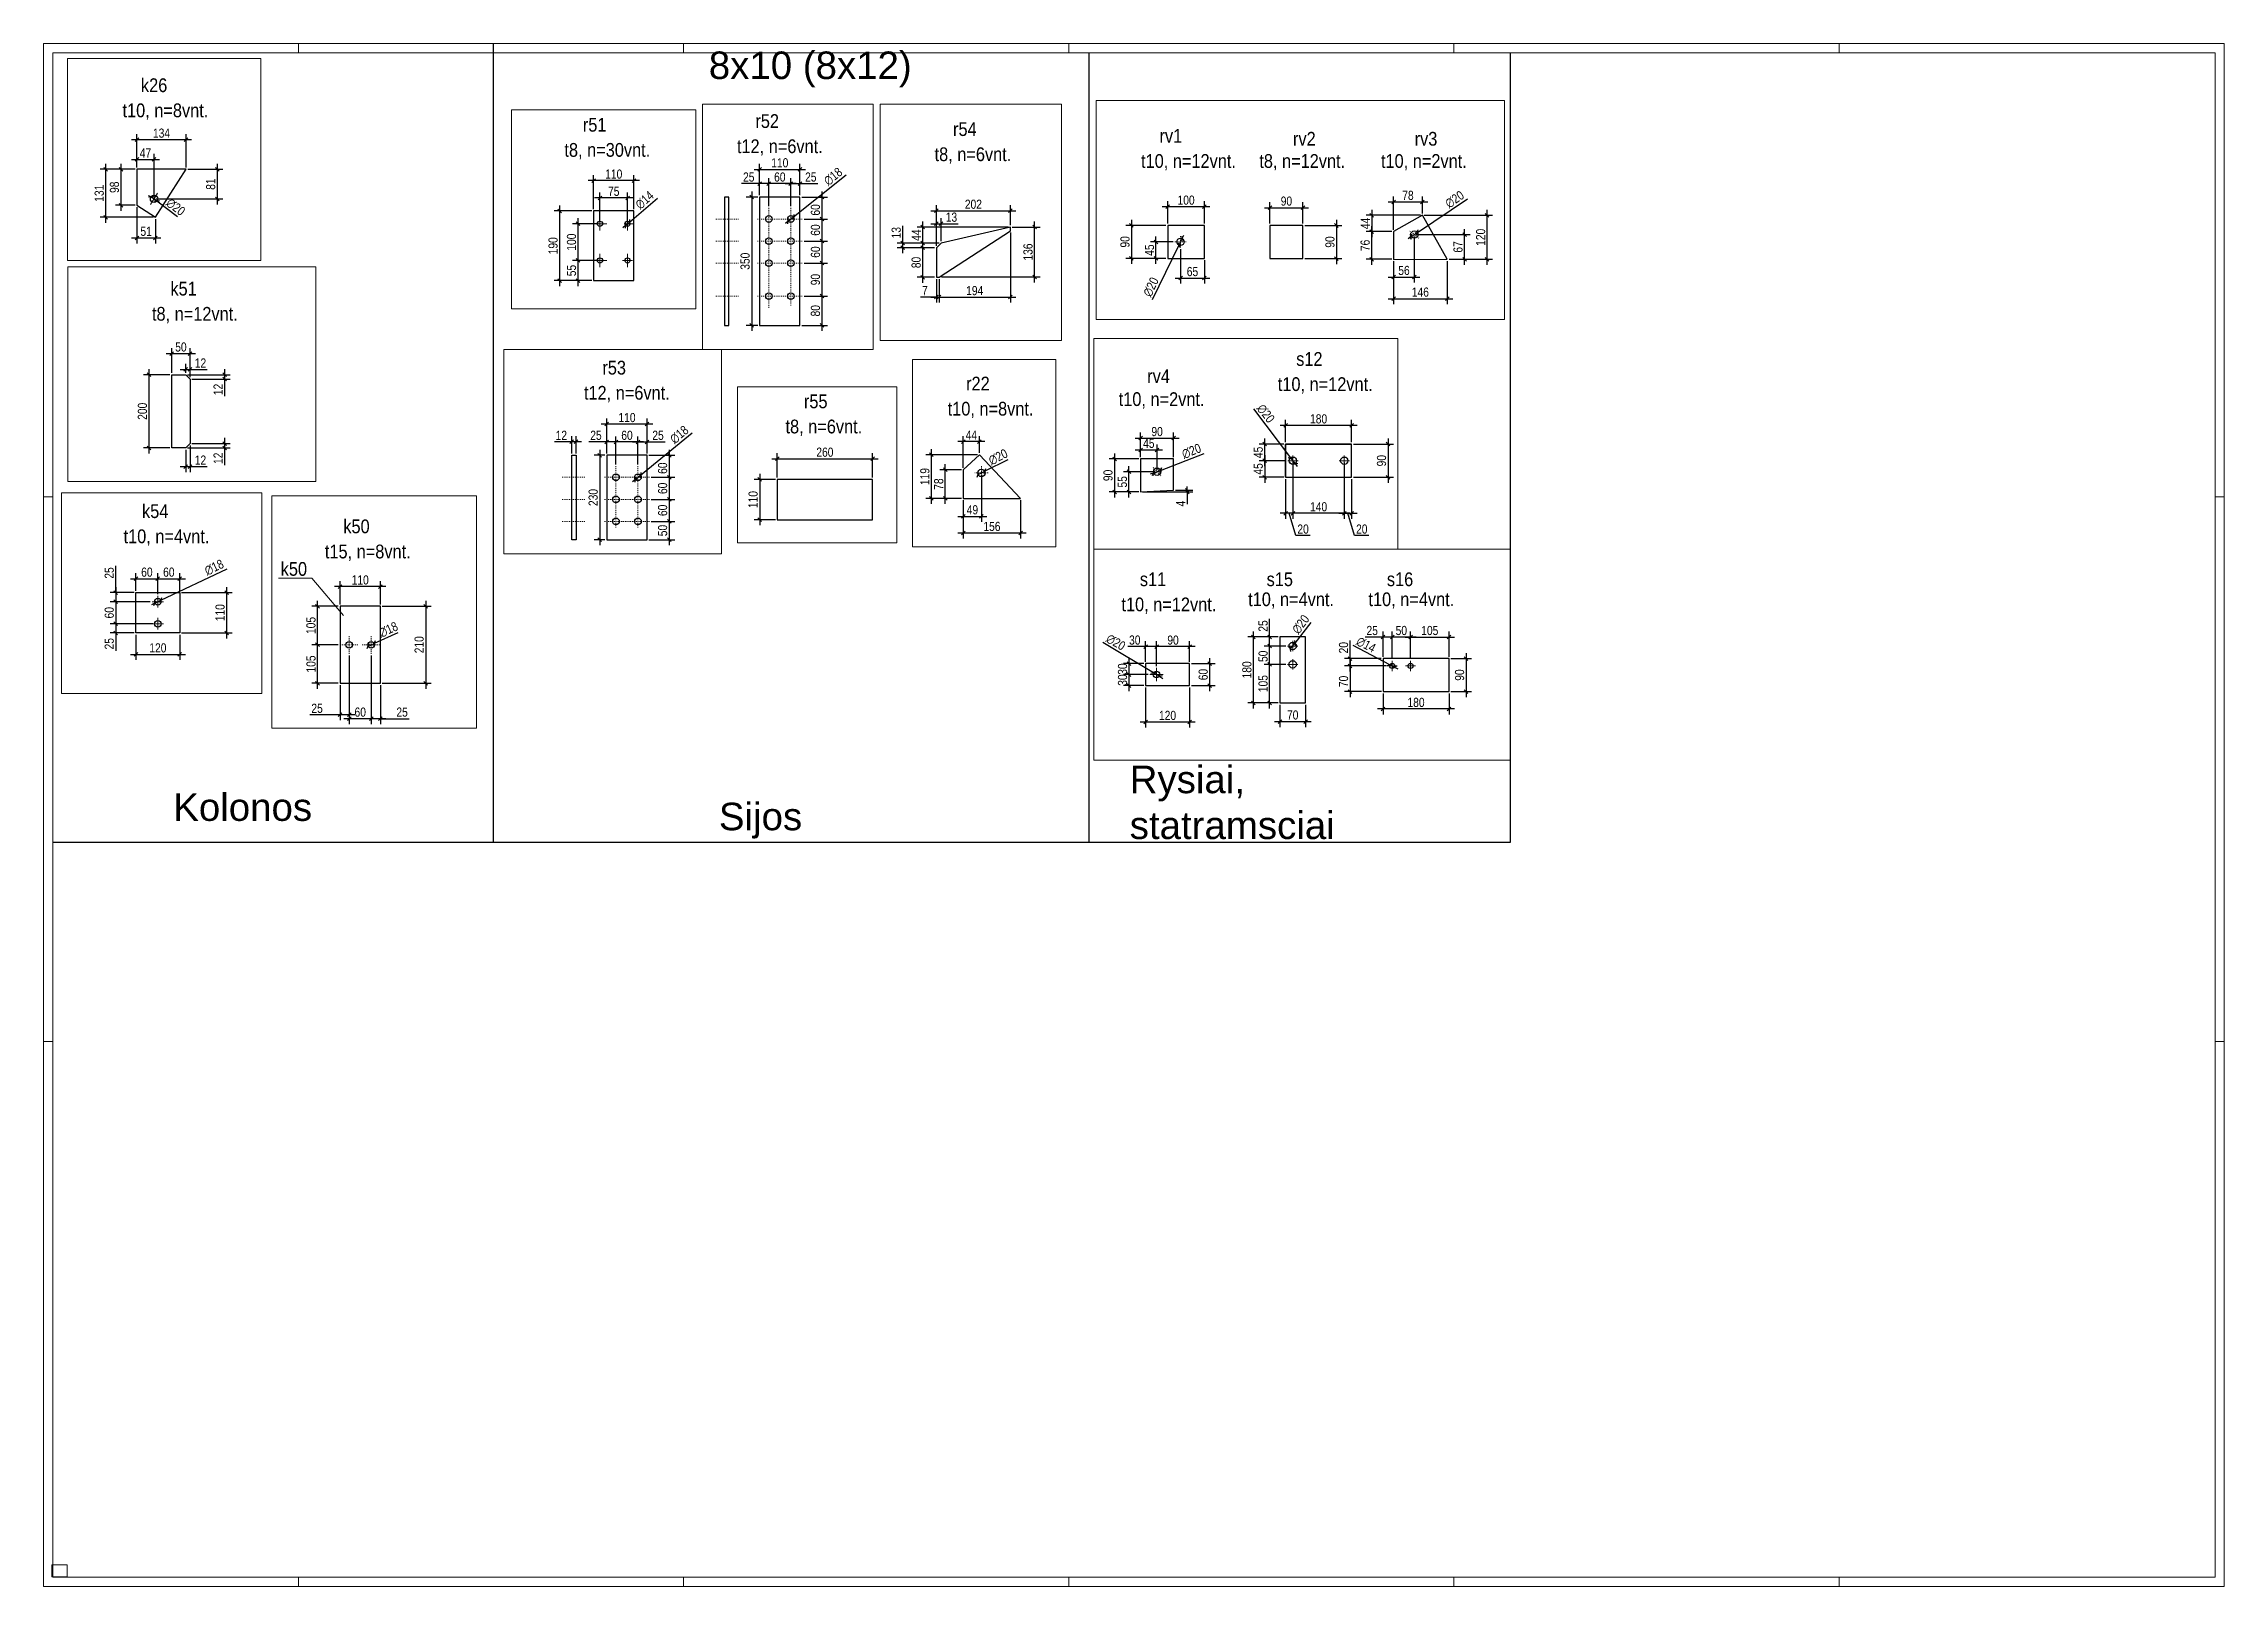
# Paper-space layout 'Layout1' of a CAD drawing. Header units: inches, sheet in millimetres. Extents: x -3 to 1186, y -4 to 837.
# The model-space entities are those that its viewports show. They can reach past a viewport. Long polylines and large blocks are cut down to what shows.
import ezdxf

# ---------------------------------------------------------------- set-up
doc = ezdxf.new("R2010")
doc.units = ezdxf.units.IN
doc.header["$MEASUREMENT"] = 0
doc.linetypes.add('CENTER', pattern=[2, 1.25, -0.25, 0.25, -0.25])
doc.linetypes.add('XKITLINE00', pattern=[0])
for name, color, linetype, lineweight in [('_AŠYS', 7, 'Continuous', 13), ('Bolt', 3, 'Continuous', 0), ('dim 1', 7, 'Continuous', 9), ('Drawing sheet', 3, 'Continuous', 0), ('Part mark', 250, 'Continuous', 0), ('STORA', 7, 'Continuous', 40)]:
    doc.layers.add(name, color=color, linetype=linetype, lineweight=lineweight)
doc.layers.add('A_Secciones', color=7, linetype='Continuous')
doc.styles.add('arial', font='arial.ttf')
doc.styles.add('ISOPEUR', font='arial.ttf', dxfattribs={"width": 0.8})
doc.styles.get("Standard").update_dxf_attribs({"font": 'arial.ttf'})
doc.dimstyles.new('1-20', dxfattribs={"dimscale": 20, "dimtxt": 2.5, "dimasz": 1, "dimexe": 1.5, "dimexo": 0.5, "dimgap": 0.5, "dimtad": 1, "dimdec": 0, "dimrnd": 1, "dimtxsty": 'ISOPEUR', "dimblk": 'OBLIQUE', "dimcen": 2.5, "dimdle": 1.5, "dimadec": 0, "dimazin": 0, "dimtfac": 1, "dimtdec": 0, "dimtmove": 0, "dimatfit": 3, "dimldrblk": 'DOTSMALL', "dimfxl": 1, "dimarcsym": 0})

psp = doc.layouts.get("Layout1")

# ---------------------------------------------------------------- texts
at = {"char_height": 15, "attachment_point": 1}
for s, insert in [('{\\fArial|b0|i0|c204|p34;8x10 (8x12)}', (359.2, 832.2)), ('{\\fArial|b0|i0|c204|p34;Rysiai, statramsciai}', (588.7, 442.9)), ('{\\fArial|b0|i0|c204|p34;Kolonos}', (67.2, 427.8)), ('{\\fArial|b0|i0|c204|p34;Sijos}', (364.7, 422.7))]:
    psp.add_mtext_dynamic_manual_height_columns(s, width=118.005, gutter_width=1, heights=[0], dxfattribs=dict(at, insert=insert))

msp = doc.modelspace()

# ---------------------------------------------------------------- texts
at = {"lineweight": 5, "style": 'arial', "width": 0.85}
for s, p in [('k26 ', (540.3, 521.3)), ('k50 ', (1714, 531)), ('k51 ', (2729.6, 506.6)), ('k54 ', (3759.3, 341.4))]:
    msp.add_text(s, height=37.5, dxfattribs=at).set_placement(p)
at = {"style": 'arial', "width": 0.85}
for s, p in [('t10, n=8vnt.', (490, 452.8)), ('t15, n=8vnt.', (1663.7, 462.5)), ('t8, n=12vnt.', (2679.3, 438)), ('k50 ', (1543.3, 415)), ('t10, n=4vnt.', (3709, 272.9))]:
    msp.add_text(s, height=37.5, dxfattribs=at).set_placement(p)
at = {"layer": 'dim 1', "lineweight": 5, "style": 'arial', "width": 0.85}
for s, p in [('s12 ', (12624, 512.6)), ('s11 ', (13220.8, 486.8)), ('s15 ', (13566.3, 486.8)), ('s16 ', (13894.2, 486.8)), ('r22 ', (9789.3, 438)), ('rv1', (11131.9, 471.6)), ('r51 ', (4857.6, 387.1)), ('r55 ', (9004.1, 371.2)), ('r53 ', (6252.5, 341.6)), ('r54 ', (8013.5, 327.2)), ('r52 ', (4923.7, -266.1))]:
    msp.add_text(s, height=37.5, dxfattribs=at).set_placement(p)
at = {"layer": 'Part mark', "style": 'arial', "width": 0.85}
for s, p in [('rv2', (11495.8, 463.7)), ('rv3', (11827.5, 463.7)), ('rv4', (12217.8, 465.8)), ('t10, n=12vnt.', (12573.8, 444)), ('t10, n=4vnt.', (13516, 432.3)), ('t10, n=4vnt.', (13843.9, 432.3)), ('t10, n=8vnt.', (9739, 369.5)), ('t10, n=12vnt.', (11081.6, 403.1)), ('t8, n=12vnt.', (11404, 403.1)), ('t10, n=2vnt.', (11735.6, 403.1)), ('t10, n=2vnt.', (12140.1, 403.1)), ('t10, n=12vnt.', (13170.5, 418.3)), ('t8, n=30vnt.', (4807.3, 318.6)), ('t12, n=6vnt.', (6202.2, 273.1)), ('t8, n=6vnt.', (7963.2, 258.7)), ('t8, n=6vnt.', (8953.8, 302.7)), ('t12, n=6vnt.', (4873.4, -334.7))]:
    msp.add_text(s, height=37.5, dxfattribs=at).set_placement(p)

# ---------------------------------------------------------------- blocks, each defined once
blk = doc.blocks.new('*A3')
at = {"layer": 'Drawing sheet', "color": 7, "linetype": 'XKITLINE00', "lineweight": 0}
for p, q in [((1189, 841), (0, 841)), ((0, 841), (0, 0)), ((1184, 836), (5, 836)), ((5, 836), (5, 5)), ((139, 836), (139, 841)), ((349, 836), (349, 841)), ((559, 836), (559, 841)), ((769, 836), (769, 841)), ((979, 836), (979, 841)), ((1184, 5), (1184, 836)), ((1189, 0), (1189, 841)), ((5, 594), (0, 594)), ((1189, 594), (1184, 594)), ((5, 297), (0, 297)), ((1189, 297), (1184, 297)), ((0, 0), (1189, 0)), ((5, 5), (1184, 5)), ((139, 0), (139, 5)), ((349, 0), (349, 5)), ((559, 0), (559, 5)), ((769, 0), (769, 5)), ((979, 0), (979, 5))]:
    blk.add_line(p, q, dxfattribs=at)
blk = doc.blocks.new('_Oblique')
at = {"color": 0, "linetype": 'ByBlock', "lineweight": -2}
blk.add_line((-0.5, -0.5), (0.5, 0.5), dxfattribs=at)
blk = doc.blocks.new('*D64')
at = {"color": 0, "lineweight": -2}
for p, q in [((1938.6, 347.1), (1938.6, 107.1)), ((1820.1, 332.1), (1953.6, 332.1)), ((1820.1, 122.1), (1953.6, 122.1))]:
    blk.add_line(p, q, dxfattribs=at)
at = {"layer": 'Defpoints', "color": 0}
for p in [(1815.1, 332.1), (1815.1, 122.1), (1938.6, 122.1)]:
    blk.add_point(p, dxfattribs=at)
at = {"color": 0, "linetype": 'ByBlock', "lineweight": -2, "xscale": 10, "yscale": 10, "zscale": 10}
for p, rotation in [((1938.6, 332.1), 90), ((1938.6, 122.1), 270)]:
    blk.add_blockref('_Oblique', p, dxfattribs=dict(at, rotation=rotation))
at = {"color": 0, "lineweight": 5, "insert": (1920.8, 227.1), "char_height": 25, "attachment_point": 5, "rotation": 90, "style": 'ISOPEUR'}
blk.add_mtext('210', dxfattribs=at)
blk = doc.blocks.new('_DotSmall')
at = {"color": 0, "linetype": 'ByBlock', "const_width": 0.5}
blk.add_lwpolyline([(-0.0625, 0, 1), (0.0625, 0, 1)], format="xyb", close=True, dxfattribs=at)
blk = doc.blocks.new('*D65')
at = {"color": 0, "lineweight": -2}
for p, q in [((1830.1, 385.8), (1690.1, 385.8)), ((1705.1, 337.1), (1705.1, 400.8)), ((1815.1, 337.1), (1815.1, 400.8))]:
    blk.add_line(p, q, dxfattribs=at)
at = {"layer": 'Defpoints', "color": 0}
for p in [(1705.1, 385.8), (1705.1, 332.1), (1815.1, 332.1)]:
    blk.add_point(p, dxfattribs=at)
at = {"color": 0, "linetype": 'ByBlock', "lineweight": -2, "xscale": 10, "yscale": 10, "zscale": 10, "rotation": 180}
blk.add_blockref('_Oblique', (1705.1, 385.8), dxfattribs=at)
at = {"color": 0, "linetype": 'ByBlock', "lineweight": -2, "xscale": 10, "yscale": 10, "zscale": 10}
blk.add_blockref('_Oblique', (1815.1, 385.8), dxfattribs=at)
at = {"color": 0, "lineweight": 5, "insert": (1760.1, 403.6), "char_height": 25, "attachment_point": 5, "style": 'ISOPEUR'}
blk.add_mtext('110', dxfattribs=at)
blk = doc.blocks.new('*D66')
at = {"color": 0, "lineweight": -2}
for p, q in [((1790.1, 197.7), (1790.1, 10.5)), ((1815.1, 117.1), (1815.1, 10.5)), ((1830.1, 25.5), (1775.1, 25.5)), ((1815.1, 25.5), (1893.8, 25.5))]:
    blk.add_line(p, q, dxfattribs=at)
at = {"layer": 'Defpoints', "color": 0}
for p in [(1790.1, 202.7), (1815.1, 122.1), (1790.1, 25.5)]:
    blk.add_point(p, dxfattribs=at)
at = {"color": 0, "linetype": 'ByBlock', "lineweight": -2, "xscale": 10, "yscale": 10, "zscale": 10, "rotation": 180}
blk.add_blockref('_Oblique', (1790.1, 25.5), dxfattribs=at)
at = {"color": 0, "linetype": 'ByBlock', "lineweight": -2, "xscale": 10, "yscale": 10, "zscale": 10}
blk.add_blockref('_Oblique', (1815.1, 25.5), dxfattribs=at)
at = {"color": 0, "lineweight": 5, "insert": (1874.2, 43.3), "char_height": 25, "attachment_point": 5, "style": 'ISOPEUR'}
blk.add_mtext('25', dxfattribs=at)
blk = doc.blocks.new('*D67')
at = {"color": 0, "lineweight": -2}
for p, q in [((1730.1, 197.7), (1730.1, 10.5)), ((1790.1, 197.7), (1790.1, 10.5)), ((1805.1, 25.5), (1715.1, 25.5))]:
    blk.add_line(p, q, dxfattribs=at)
at = {"layer": 'Defpoints', "color": 0}
for p in [(1730.1, 202.7), (1790.1, 202.7), (1730.1, 25.5)]:
    blk.add_point(p, dxfattribs=at)
at = {"color": 0, "linetype": 'ByBlock', "lineweight": -2, "xscale": 10, "yscale": 10, "zscale": 10, "rotation": 180}
blk.add_blockref('_Oblique', (1730.1, 25.5), dxfattribs=at)
at = {"color": 0, "linetype": 'ByBlock', "lineweight": -2, "xscale": 10, "yscale": 10, "zscale": 10}
blk.add_blockref('_Oblique', (1790.1, 25.5), dxfattribs=at)
at = {"color": 0, "lineweight": 5, "insert": (1760.1, 43.3), "char_height": 25, "attachment_point": 5, "style": 'ISOPEUR'}
blk.add_mtext('60', dxfattribs=at)
blk = doc.blocks.new('*D68')
at = {"color": 0, "lineweight": -2}
for p, q in [((1730.1, 197.7), (1730.1, 21.1)), ((1705.1, 117.1), (1705.1, 21.1)), ((1705.1, 36.1), (1622.9, 36.1)), ((1745.1, 36.1), (1690.1, 36.1))]:
    blk.add_line(p, q, dxfattribs=at)
at = {"layer": 'Defpoints', "color": 0}
for p in [(1730.1, 202.7), (1705.1, 122.1), (1705.1, 36.1)]:
    blk.add_point(p, dxfattribs=at)
at = {"color": 0, "linetype": 'ByBlock', "lineweight": -2, "xscale": 10, "yscale": 10, "zscale": 10, "rotation": 180}
blk.add_blockref('_Oblique', (1705.1, 36.1), dxfattribs=at)
at = {"color": 0, "linetype": 'ByBlock', "lineweight": -2, "xscale": 10, "yscale": 10, "zscale": 10}
blk.add_blockref('_Oblique', (1730.1, 36.1), dxfattribs=at)
at = {"color": 0, "lineweight": 5, "insert": (1642.5, 53.8), "char_height": 25, "attachment_point": 5, "style": 'ISOPEUR'}
blk.add_mtext('25', dxfattribs=at)
blk = doc.blocks.new('*D69')
at = {"color": 0, "lineweight": -2}
for p, q in [((1643.6, 107.1), (1643.6, 242.1)), ((1700.1, 227.1), (1628.6, 227.1)), ((1700.1, 122.1), (1628.6, 122.1))]:
    blk.add_line(p, q, dxfattribs=at)
at = {"layer": 'Defpoints', "color": 0}
for p in [(1643.6, 227.1), (1705.1, 227.1), (1705.1, 122.1)]:
    blk.add_point(p, dxfattribs=at)
at = {"color": 0, "linetype": 'ByBlock', "lineweight": -2, "xscale": 10, "yscale": 10, "zscale": 10}
for p, rotation in [((1643.6, 227.1), 90), ((1643.6, 122.1), 270)]:
    blk.add_blockref('_Oblique', p, dxfattribs=dict(at, rotation=rotation))
at = {"color": 0, "lineweight": 5, "insert": (1625.9, 174.6), "char_height": 25, "attachment_point": 5, "rotation": 90, "style": 'ISOPEUR'}
blk.add_mtext('105', dxfattribs=at)
blk = doc.blocks.new('*D70')
at = {"color": 0, "lineweight": -2}
for p, q in [((1643.6, 212.1), (1643.6, 347.1)), ((1700.1, 332.1), (1628.6, 332.1)), ((1700.1, 227.1), (1628.6, 227.1))]:
    blk.add_line(p, q, dxfattribs=at)
at = {"layer": 'Defpoints', "color": 0}
for p in [(1643.6, 332.1), (1705.1, 332.1), (1705.1, 227.1)]:
    blk.add_point(p, dxfattribs=at)
at = {"color": 0, "linetype": 'ByBlock', "lineweight": -2, "xscale": 10, "yscale": 10, "zscale": 10}
for p, rotation in [((1643.6, 332.1), 90), ((1643.6, 227.1), 270)]:
    blk.add_blockref('_Oblique', p, dxfattribs=dict(at, rotation=rotation))
at = {"color": 0, "lineweight": 5, "insert": (1625.9, 279.6), "char_height": 25, "attachment_point": 5, "rotation": 90, "style": 'ISOPEUR'}
blk.add_mtext('105', dxfattribs=at)
blk = doc.blocks.new('*D71')
at = {"color": 0, "lineweight": -2}
for p in [(1781.9, 223.5), (1862.7, 259.4)]:
    blk.add_line(p, (1798.3, 230.8), dxfattribs=at)
at = {"layer": 'Defpoints', "color": 0}
for p in [(1798.3, 230.8), (1781.9, 223.5)]:
    blk.add_point(p, dxfattribs=at)
at = {"color": 0, "linetype": 'ByBlock', "lineweight": -2, "xscale": 10, "yscale": 10, "zscale": 10}
for p, rotation in [((1798.3, 230.8), 203.9903192289139), ((1781.9, 223.5), 23.99031922891385)]:
    blk.add_blockref('_Oblique', p, dxfattribs=dict(at, rotation=rotation))
at = {"color": 0, "lineweight": 5, "insert": (1836.7, 268.1), "char_height": 25, "attachment_point": 5, "rotation": 23.99032, "style": 'ISOPEUR'}
blk.add_mtext('∅18', dxfattribs=at)
blk = doc.blocks.new('*D72')
at = {"color": 0, "lineweight": -2}
for p, q in [((2728.3, 290.8), (2656.2, 290.8)), ((2671.2, 305.8), (2671.2, 76.2)), ((2728.3, 91.2), (2656.2, 91.2))]:
    blk.add_line(p, q, dxfattribs=at)
at = {"layer": 'Defpoints', "color": 0}
for p in [(2733.3, 290.8), (2671.2, 91.2), (2733.3, 91.2)]:
    blk.add_point(p, dxfattribs=at)
at = {"color": 0, "linetype": 'ByBlock', "lineweight": -2, "xscale": 10, "yscale": 10, "zscale": 10}
for p, rotation in [((2671.2, 290.8), 90), ((2671.2, 91.2), 270)]:
    blk.add_blockref('_Oblique', p, dxfattribs=dict(at, rotation=rotation))
at = {"color": 0, "lineweight": 5, "insert": (2653.4, 191), "char_height": 25, "attachment_point": 5, "rotation": 90, "style": 'ISOPEUR'}
blk.add_mtext('200', dxfattribs=at)
blk = doc.blocks.new('*D73')
at = {"color": 0, "lineweight": -2}
for p, q in [((2718.3, 348.4), (2798.4, 348.4)), ((2733.3, 295.8), (2733.3, 363.4)), ((2783.4, 283.8), (2783.4, 363.4))]:
    blk.add_line(p, q, dxfattribs=at)
at = {"layer": 'Defpoints', "color": 0}
for p in [(2783.4, 348.4), (2733.3, 290.8), (2783.4, 278.8)]:
    blk.add_point(p, dxfattribs=at)
at = {"color": 0, "linetype": 'ByBlock', "lineweight": -2, "xscale": 10, "yscale": 10, "zscale": 10, "rotation": 180}
blk.add_blockref('_Oblique', (2733.3, 348.4), dxfattribs=at)
at = {"color": 0, "linetype": 'ByBlock', "lineweight": -2, "xscale": 10, "yscale": 10, "zscale": 10}
blk.add_blockref('_Oblique', (2783.4, 348.4), dxfattribs=at)
at = {"color": 0, "lineweight": 5, "insert": (2758.3, 366.1), "char_height": 25, "attachment_point": 5, "style": 'ISOPEUR'}
blk.add_mtext('50', dxfattribs=at)
blk = doc.blocks.new('*D74')
at = {"color": 0, "lineweight": -2}
for p, q in [((2776.4, 290.8), (2892.1, 290.8)), ((2877.1, 305.8), (2877.1, 278.8)), ((2788.4, 278.8), (2892.1, 278.8)), ((2877.1, 278.8), (2877.1, 232.2))]:
    blk.add_line(p, q, dxfattribs=at)
at = {"layer": 'Defpoints', "color": 0}
for p in [(2771.4, 290.8), (2783.4, 278.8), (2877.1, 278.8)]:
    blk.add_point(p, dxfattribs=at)
at = {"color": 0, "linetype": 'ByBlock', "lineweight": -2, "xscale": 10, "yscale": 10, "zscale": 10}
for p, rotation in [((2877.1, 290.8), 90), ((2877.1, 278.8), 270)]:
    blk.add_blockref('_Oblique', p, dxfattribs=dict(at, rotation=rotation))
at = {"color": 0, "lineweight": 5, "insert": (2859.6, 250.5), "char_height": 25, "attachment_point": 5, "rotation": 90, "style": 'ISOPEUR'}
blk.add_mtext('12', dxfattribs=at)
blk = doc.blocks.new('*D75')
at = {"color": 0, "lineweight": -2}
for p, q in [((2756.4, 305.2), (2783.4, 305.2)), ((2771.4, 295.8), (2771.4, 320.2)), ((2783.4, 283.8), (2783.4, 320.2)), ((2783.4, 305.2), (2829.9, 305.2))]:
    blk.add_line(p, q, dxfattribs=at)
at = {"layer": 'Defpoints', "color": 0}
for p in [(2771.4, 290.8), (2783.4, 305.2), (2783.4, 278.8)]:
    blk.add_point(p, dxfattribs=at)
at = {"color": 0, "linetype": 'ByBlock', "lineweight": -2, "xscale": 10, "yscale": 10, "zscale": 10, "rotation": 180}
blk.add_blockref('_Oblique', (2771.4, 305.2), dxfattribs=at)
at = {"color": 0, "linetype": 'ByBlock', "lineweight": -2, "xscale": 10, "yscale": 10, "zscale": 10}
blk.add_blockref('_Oblique', (2783.4, 305.2), dxfattribs=at)
at = {"color": 0, "lineweight": 5, "insert": (2811.6, 322.8), "char_height": 25, "attachment_point": 5, "style": 'ISOPEUR'}
blk.add_mtext('12', dxfattribs=at)
blk = doc.blocks.new('*D76')
at = {"color": 0, "lineweight": -2}
for p, q in [((2771.4, 86.2), (2771.4, 25.3)), ((2783.4, 98.2), (2783.4, 25.3)), ((2756.4, 40.3), (2783.4, 40.3)), ((2783.4, 40.3), (2829.9, 40.3))]:
    blk.add_line(p, q, dxfattribs=at)
at = {"layer": 'Defpoints', "color": 0}
for p in [(2771.4, 91.2), (2783.4, 103.2), (2783.4, 40.3)]:
    blk.add_point(p, dxfattribs=at)
at = {"color": 0, "linetype": 'ByBlock', "lineweight": -2, "xscale": 10, "yscale": 10, "zscale": 10, "rotation": 180}
blk.add_blockref('_Oblique', (2771.4, 40.3), dxfattribs=at)
at = {"color": 0, "linetype": 'ByBlock', "lineweight": -2, "xscale": 10, "yscale": 10, "zscale": 10}
blk.add_blockref('_Oblique', (2783.4, 40.3), dxfattribs=at)
at = {"color": 0, "lineweight": 5, "insert": (2811.6, 57.9), "char_height": 25, "attachment_point": 5, "style": 'ISOPEUR'}
blk.add_mtext('12', dxfattribs=at)
blk = doc.blocks.new('*D77')
at = {"color": 0, "lineweight": -2}
for p, q in [((2877.1, 118.2), (2877.1, 91.2)), ((2776.4, 91.2), (2892.1, 91.2)), ((2788.4, 103.2), (2892.1, 103.2)), ((2877.1, 91.2), (2877.1, 44.6))]:
    blk.add_line(p, q, dxfattribs=at)
at = {"layer": 'Defpoints', "color": 0}
for p in [(2771.4, 91.2), (2783.4, 103.2), (2877.1, 91.2)]:
    blk.add_point(p, dxfattribs=at)
at = {"color": 0, "linetype": 'ByBlock', "lineweight": -2, "xscale": 10, "yscale": 10, "zscale": 10}
for p, rotation in [((2877.1, 103.2), 90), ((2877.1, 91.2), 270)]:
    blk.add_blockref('_Oblique', p, dxfattribs=dict(at, rotation=rotation))
at = {"color": 0, "lineweight": 5, "insert": (2859.6, 62.9), "char_height": 25, "attachment_point": 5, "rotation": 90, "style": 'ISOPEUR'}
blk.add_mtext('12', dxfattribs=at)
blk = doc.blocks.new('*D78')
at = {"color": 0, "lineweight": -2}
for p, q in [((3687.8, 138.4), (3687.8, 211.3)), ((3737.7, 138.4), (3672.8, 138.4)), ((3687.8, 153.4), (3687.8, 98.4)), ((3781.8, 113.4), (3672.8, 113.4))]:
    blk.add_line(p, q, dxfattribs=at)
at = {"layer": 'Defpoints', "color": 0}
for p in [(3742.7, 138.4), (3687.8, 113.4), (3786.8, 113.4)]:
    blk.add_point(p, dxfattribs=at)
at = {"color": 0, "linetype": 'ByBlock', "lineweight": -2, "xscale": 10, "yscale": 10, "zscale": 10}
for p, rotation in [((3687.8, 138.4), 90), ((3687.8, 113.4), 270)]:
    blk.add_blockref('_Oblique', p, dxfattribs=dict(at, rotation=rotation))
at = {"color": 0, "lineweight": 5, "insert": (3670, 191.7), "char_height": 25, "attachment_point": 5, "rotation": 90, "style": 'ISOPEUR'}
blk.add_mtext('25', dxfattribs=at)
blk = doc.blocks.new('*D79')
at = {"color": 0, "lineweight": -2}
for p, q in [((3687.8, 128.4), (3687.8, 38.4)), ((3781.8, 113.4), (3672.8, 113.4)), ((3788.4, 53.4), (3672.8, 53.4))]:
    blk.add_line(p, q, dxfattribs=at)
at = {"layer": 'Defpoints', "color": 0}
for p in [(3786.8, 113.4), (3687.8, 53.4), (3793.4, 53.4)]:
    blk.add_point(p, dxfattribs=at)
at = {"color": 0, "linetype": 'ByBlock', "lineweight": -2, "xscale": 10, "yscale": 10, "zscale": 10}
for p, rotation in [((3687.8, 113.4), 90), ((3687.8, 53.4), 270)]:
    blk.add_blockref('_Oblique', p, dxfattribs=dict(at, rotation=rotation))
at = {"color": 0, "lineweight": 5, "insert": (3670, 83.4), "char_height": 25, "attachment_point": 5, "rotation": 90, "style": 'ISOPEUR'}
blk.add_mtext('60', dxfattribs=at)
blk = doc.blocks.new('*D80')
at = {"color": 0, "lineweight": -2}
for p, q in [((3687.8, 68.4), (3687.8, 28.4)), ((3788.4, 53.4), (3672.8, 53.4)), ((3737.7, 28.4), (3672.8, 28.4)), ((3687.8, 28.4), (3687.8, -20.8))]:
    blk.add_line(p, q, dxfattribs=at)
at = {"layer": 'Defpoints', "color": 0}
for p in [(3687.8, 28.4), (3742.7, 28.4), (3793.4, 53.4)]:
    blk.add_point(p, dxfattribs=at)
at = {"color": 0, "linetype": 'ByBlock', "lineweight": -2, "xscale": 10, "yscale": 10, "zscale": 10}
for p, rotation in [((3687.8, 53.4), 90), ((3687.8, 28.4), 270)]:
    blk.add_blockref('_Oblique', p, dxfattribs=dict(at, rotation=rotation))
at = {"color": 0, "lineweight": 5, "insert": (3670, -1.2), "char_height": 25, "attachment_point": 5, "rotation": 90, "style": 'ISOPEUR'}
blk.add_mtext('25', dxfattribs=at)
blk = doc.blocks.new('*D81')
at = {"color": 0, "lineweight": -2}
for p, q in [((3727.7, 176.1), (3817.4, 176.1)), ((3742.7, 143.4), (3742.7, 191.1)), ((3802.4, 134), (3802.4, 191.1))]:
    blk.add_line(p, q, dxfattribs=at)
at = {"layer": 'Defpoints', "color": 0}
for p in [(3802.4, 176.1), (3742.7, 138.4), (3802.4, 129)]:
    blk.add_point(p, dxfattribs=at)
at = {"color": 0, "linetype": 'ByBlock', "lineweight": -2, "xscale": 10, "yscale": 10, "zscale": 10, "rotation": 180}
blk.add_blockref('_Oblique', (3742.7, 176.1), dxfattribs=at)
at = {"color": 0, "linetype": 'ByBlock', "lineweight": -2, "xscale": 10, "yscale": 10, "zscale": 10}
blk.add_blockref('_Oblique', (3802.4, 176.1), dxfattribs=at)
at = {"color": 0, "lineweight": 5, "insert": (3772.6, 193.8), "char_height": 25, "attachment_point": 5, "style": 'ISOPEUR'}
blk.add_mtext('60', dxfattribs=at)
blk = doc.blocks.new('*D82')
at = {"color": 0, "lineweight": -2}
for p, q in [((3787.4, 176.1), (3877.4, 176.1)), ((3802.4, 134), (3802.4, 191.1)), ((3862.4, 143.4), (3862.4, 191.1))]:
    blk.add_line(p, q, dxfattribs=at)
at = {"layer": 'Defpoints', "color": 0}
for p in [(3862.4, 176.1), (3802.4, 129), (3862.4, 138.4)]:
    blk.add_point(p, dxfattribs=at)
at = {"color": 0, "linetype": 'ByBlock', "lineweight": -2, "xscale": 10, "yscale": 10, "zscale": 10, "rotation": 180}
blk.add_blockref('_Oblique', (3802.4, 176.1), dxfattribs=at)
at = {"color": 0, "linetype": 'ByBlock', "lineweight": -2, "xscale": 10, "yscale": 10, "zscale": 10}
blk.add_blockref('_Oblique', (3862.4, 176.1), dxfattribs=at)
at = {"color": 0, "lineweight": 5, "insert": (3832.4, 193.8), "char_height": 25, "attachment_point": 5, "style": 'ISOPEUR'}
blk.add_mtext('60', dxfattribs=at)
blk = doc.blocks.new('*D83')
at = {"color": 0, "lineweight": -2}
for p, q in [((3867.4, 138.4), (4005, 138.4)), ((3990, 153.4), (3990, 13.4)), ((3867.4, 28.4), (4005, 28.4))]:
    blk.add_line(p, q, dxfattribs=at)
at = {"layer": 'Defpoints', "color": 0}
for p in [(3862.4, 138.4), (3862.4, 28.4), (3990, 28.4)]:
    blk.add_point(p, dxfattribs=at)
at = {"color": 0, "linetype": 'ByBlock', "lineweight": -2, "xscale": 10, "yscale": 10, "zscale": 10}
for p, rotation in [((3990, 138.4), 90), ((3990, 28.4), 270)]:
    blk.add_blockref('_Oblique', p, dxfattribs=dict(at, rotation=rotation))
at = {"color": 0, "lineweight": 5, "insert": (3972.2, 83.4), "char_height": 25, "attachment_point": 5, "rotation": 90, "style": 'ISOPEUR'}
blk.add_mtext('110', dxfattribs=at)
blk = doc.blocks.new('*D84')
at = {"color": 0, "lineweight": -2}
for p, q in [((3742.7, 23.4), (3742.7, -45.4)), ((3862.4, 23.4), (3862.4, -45.4)), ((3727.7, -30.4), (3877.4, -30.4))]:
    blk.add_line(p, q, dxfattribs=at)
at = {"layer": 'Defpoints', "color": 0}
for p in [(3742.7, 28.4), (3862.4, 28.4), (3862.4, -30.4)]:
    blk.add_point(p, dxfattribs=at)
at = {"color": 0, "linetype": 'ByBlock', "lineweight": -2, "xscale": 10, "yscale": 10, "zscale": 10, "rotation": 180}
blk.add_blockref('_Oblique', (3742.7, -30.4), dxfattribs=at)
at = {"color": 0, "linetype": 'ByBlock', "lineweight": -2, "xscale": 10, "yscale": 10, "zscale": 10}
blk.add_blockref('_Oblique', (3862.4, -30.4), dxfattribs=at)
at = {"color": 0, "lineweight": 5, "insert": (3802.6, -12.6), "char_height": 25, "attachment_point": 5, "style": 'ISOPEUR'}
blk.add_mtext('120', dxfattribs=at)
blk = doc.blocks.new('*D85')
at = {"color": 0, "lineweight": -2}
for p, q in [((3810.5, 117.3), (3991.1, 203.1)), ((3794.3, 109.5), (3810.5, 117.3)), ((3794.3, 109.5), (3785.3, 105.2))]:
    blk.add_line(p, q, dxfattribs=at)
at = {"layer": 'Defpoints', "color": 0}
for p in [(3810.5, 117.3), (3794.3, 109.5)]:
    blk.add_point(p, dxfattribs=at)
at = {"color": 0, "linetype": 'ByBlock', "lineweight": -2, "xscale": 10, "yscale": 10, "zscale": 10}
for p, rotation in [((3794.3, 109.5), 25.4204624153149), ((3810.5, 117.3), 205.4204624153149)]:
    blk.add_blockref('_Oblique', p, dxfattribs=dict(at, rotation=rotation))
at = {"color": 0, "lineweight": 5, "insert": (3955.9, 206.8), "char_height": 25, "attachment_point": 5, "rotation": 25.42046, "style": 'ISOPEUR'}
blk.add_mtext('∅18', dxfattribs=at)
blk = doc.blocks.new('*D86')
at = {"color": 0, "lineweight": -2}
for p, q in [((529.2, 316.1), (529.2, 406.6)), ((663.5, 316.1), (663.5, 406.6)), ((678.5, 391.6), (514.2, 391.6))]:
    blk.add_line(p, q, dxfattribs=at)
at = {"layer": 'Defpoints', "color": 0}
for p in [(529.2, 391.6), (529.2, 311.1), (663.5, 311.1)]:
    blk.add_point(p, dxfattribs=at)
at = {"color": 0, "linetype": 'ByBlock', "lineweight": -2, "xscale": 10, "yscale": 10, "zscale": 10, "rotation": 180}
blk.add_blockref('_Oblique', (529.2, 391.6), dxfattribs=at)
at = {"color": 0, "linetype": 'ByBlock', "lineweight": -2, "xscale": 10, "yscale": 10, "zscale": 10}
blk.add_blockref('_Oblique', (663.5, 391.6), dxfattribs=at)
at = {"color": 0, "lineweight": 5, "insert": (596.3, 409.3), "char_height": 25, "attachment_point": 5, "style": 'ISOPEUR'}
blk.add_mtext('134', dxfattribs=at)
blk = doc.blocks.new('*D87')
at = {"color": 0, "lineweight": -2}
for p, q in [((524.2, 311.1), (470.9, 311.1)), ((485.9, 326.1), (485.9, 197.7)), ((524.2, 212.7), (470.9, 212.7))]:
    blk.add_line(p, q, dxfattribs=at)
at = {"layer": 'Defpoints', "color": 0}
for p in [(529.2, 311.1), (485.9, 212.7), (529.2, 212.7)]:
    blk.add_point(p, dxfattribs=at)
at = {"color": 0, "linetype": 'ByBlock', "lineweight": -2, "xscale": 10, "yscale": 10, "zscale": 10}
for p, rotation in [((485.9, 311.1), 90), ((485.9, 212.7), 270)]:
    blk.add_blockref('_Oblique', p, dxfattribs=dict(at, rotation=rotation))
at = {"color": 0, "lineweight": 5, "insert": (468.1, 261.9), "char_height": 25, "attachment_point": 5, "rotation": 90, "style": 'ISOPEUR'}
blk.add_mtext('98', dxfattribs=at)
blk = doc.blocks.new('*D88')
at = {"color": 0, "lineweight": -2}
for p, q in [((668.5, 311.1), (763.3, 311.1)), ((748.3, 326.1), (748.3, 215.2)), ((581, 230.2), (763.3, 230.2))]:
    blk.add_line(p, q, dxfattribs=at)
at = {"layer": 'Defpoints', "color": 0}
for p in [(663.5, 311.1), (576, 230.2), (748.3, 230.2)]:
    blk.add_point(p, dxfattribs=at)
at = {"color": 0, "linetype": 'ByBlock', "lineweight": -2, "xscale": 10, "yscale": 10, "zscale": 10}
for p, rotation in [((748.3, 311.1), 90), ((748.3, 230.2), 270)]:
    blk.add_blockref('_Oblique', p, dxfattribs=dict(at, rotation=rotation))
at = {"color": 0, "lineweight": 5, "insert": (730.5, 270.6), "char_height": 25, "attachment_point": 5, "rotation": 90, "style": 'ISOPEUR'}
blk.add_mtext('81', dxfattribs=at)
blk = doc.blocks.new('*D89')
at = {"color": 0, "lineweight": -2}
for p, q in [((529.2, 316.1), (529.2, 352.7)), ((576, 235.2), (576, 352.7)), ((514.2, 337.7), (591, 337.7))]:
    blk.add_line(p, q, dxfattribs=at)
at = {"layer": 'Defpoints', "color": 0}
for p in [(529.2, 311.1), (576, 337.7), (576, 230.2)]:
    blk.add_point(p, dxfattribs=at)
at = {"color": 0, "linetype": 'ByBlock', "lineweight": -2, "xscale": 10, "yscale": 10, "zscale": 10, "rotation": 180}
blk.add_blockref('_Oblique', (529.2, 337.7), dxfattribs=at)
at = {"color": 0, "linetype": 'ByBlock', "lineweight": -2, "xscale": 10, "yscale": 10, "zscale": 10}
blk.add_blockref('_Oblique', (576, 337.7), dxfattribs=at)
at = {"color": 0, "lineweight": 5, "insert": (552.6, 355.2), "char_height": 25, "attachment_point": 5, "style": 'ISOPEUR'}
blk.add_mtext('47', dxfattribs=at)
blk = doc.blocks.new('*D90')
at = {"color": 0, "lineweight": -2}
for p in [(568.1, 236.3), (639.5, 180.9)]:
    blk.add_line(p, (583.9, 224.1), dxfattribs=at)
at = {"layer": 'Defpoints', "color": 0}
for p in [(568.1, 236.3), (583.9, 224.1)]:
    blk.add_point(p, dxfattribs=at)
at = {"color": 0, "linetype": 'ByBlock', "lineweight": -2, "xscale": 10, "yscale": 10, "zscale": 10}
for p, rotation in [((568.1, 236.3), 322.1894357846658), ((583.9, 224.1), 142.1894357846658)]:
    blk.add_blockref('_Oblique', p, dxfattribs=dict(at, rotation=rotation))
at = {"color": 0, "lineweight": 5, "insert": (634.9, 207.9), "char_height": 25, "attachment_point": 5, "rotation": 322.18944, "style": 'ISOPEUR'}
blk.add_mtext('∅20', dxfattribs=at)
blk = doc.blocks.new('*D91')
at = {"color": 0, "lineweight": -2}
for p, q in [((529.2, 207.7), (529.2, 109)), ((579.7, 175.3), (579.7, 109)), ((514.2, 124), (594.7, 124))]:
    blk.add_line(p, q, dxfattribs=at)
at = {"layer": 'Defpoints', "color": 0}
for p in [(529.2, 212.7), (579.7, 180.3), (579.7, 124)]:
    blk.add_point(p, dxfattribs=at)
at = {"color": 0, "linetype": 'ByBlock', "lineweight": -2, "xscale": 10, "yscale": 10, "zscale": 10, "rotation": 180}
blk.add_blockref('_Oblique', (529.2, 124), dxfattribs=at)
at = {"color": 0, "linetype": 'ByBlock', "lineweight": -2, "xscale": 10, "yscale": 10, "zscale": 10}
blk.add_blockref('_Oblique', (579.7, 124), dxfattribs=at)
at = {"color": 0, "lineweight": 5, "insert": (554.4, 141.8), "char_height": 25, "attachment_point": 5, "style": 'ISOPEUR'}
blk.add_mtext('51', dxfattribs=at)
blk = doc.blocks.new('*D92')
at = {"color": 0, "lineweight": -2}
for p, q in [((524.2, 311.1), (429.4, 311.1)), ((444.4, 165.3), (444.4, 326.1)), ((574.7, 180.3), (429.4, 180.3))]:
    blk.add_line(p, q, dxfattribs=at)
at = {"layer": 'Defpoints', "color": 0}
for p in [(444.4, 311.1), (529.2, 311.1), (579.7, 180.3)]:
    blk.add_point(p, dxfattribs=at)
at = {"color": 0, "linetype": 'ByBlock', "lineweight": -2, "xscale": 10, "yscale": 10, "zscale": 10}
for p, rotation in [((444.4, 311.1), 90), ((444.4, 180.3), 270)]:
    blk.add_blockref('_Oblique', p, dxfattribs=dict(at, rotation=rotation))
at = {"color": 0, "lineweight": 5, "insert": (426.6, 245.7), "char_height": 25, "attachment_point": 5, "rotation": 90, "style": 'ISOPEUR'}
blk.add_mtext('131', dxfattribs=at)
blk = doc.blocks.new('G$C901972E2')
at = {"layer": '_AŠYS', "color": 20, "linetype": 'CENTER', "lineweight": 5, "ltscale": 0.005, "true_color": 0xf93f26}
for p, q in [((-23.7, -60), (38.4, -60)), ((-23.7, -120), (38.4, -120)), ((-23.7, -180), (38.4, -180)), ((-23.7, -270), (38.4, -270))]:
    blk.add_line(p, q, dxfattribs=at)
at = {"layer": 'STORA', "lineweight": 30}
blk.add_lwpolyline([(0, -350), (12, -350), (12, 0), (0, 0)], close=True, dxfattribs=at)
blk = doc.blocks.new('*D181')
at = {"color": 0, "lineweight": -2}
for p, q in [((6379.6, 121.4), (6449.6, 121.4)), ((6434.6, 136.4), (6434.6, 46.4)), ((6385.6, 61.4), (6449.6, 61.4))]:
    blk.add_line(p, q, dxfattribs=at)
at = {"layer": 'Defpoints', "color": 0}
for p in [(6374.6, 121.4), (6380.6, 61.4), (6434.6, 61.4)]:
    blk.add_point(p, dxfattribs=at)
at = {"color": 0, "linetype": 'ByBlock', "lineweight": -2, "xscale": 10, "yscale": 10, "zscale": 10}
for p, rotation in [((6434.6, 121.4), 90), ((6434.6, 61.4), 270)]:
    blk.add_blockref('_Oblique', p, dxfattribs=dict(at, rotation=rotation))
at = {"color": 0, "lineweight": 5, "insert": (6416.8, 86.3), "char_height": 25, "attachment_point": 5, "rotation": 90, "style": 'ISOPEUR'}
blk.add_mtext('60', dxfattribs=at)
blk = doc.blocks.new('*D182')
at = {"color": 0, "lineweight": -2}
for p, q in [((6385.6, 61.4), (6449.6, 61.4)), ((6434.6, 76.4), (6434.6, -13.6)), ((6385.6, 1.4), (6449.6, 1.4))]:
    blk.add_line(p, q, dxfattribs=at)
at = {"layer": 'Defpoints', "color": 0}
for p in [(6380.6, 61.4), (6380.6, 1.4), (6434.6, 1.4)]:
    blk.add_point(p, dxfattribs=at)
at = {"color": 0, "linetype": 'ByBlock', "lineweight": -2, "xscale": 10, "yscale": 10, "zscale": 10}
for p, rotation in [((6434.6, 61.4), 90), ((6434.6, 1.4), 270)]:
    blk.add_blockref('_Oblique', p, dxfattribs=dict(at, rotation=rotation))
at = {"color": 0, "lineweight": 5, "insert": (6416.8, 31.4), "char_height": 25, "attachment_point": 5, "rotation": 90, "style": 'ISOPEUR'}
blk.add_mtext('60', dxfattribs=at)
blk = doc.blocks.new('*D183')
at = {"color": 0, "lineweight": -2}
for p, q in [((6385.6, 1.4), (6449.6, 1.4)), ((6434.6, 16.4), (6434.6, -73.6)), ((6385.6, -58.6), (6449.6, -58.6))]:
    blk.add_line(p, q, dxfattribs=at)
at = {"layer": 'Defpoints', "color": 0}
for p in [(6380.6, 1.4), (6380.6, -58.6), (6434.6, -58.6)]:
    blk.add_point(p, dxfattribs=at)
at = {"color": 0, "linetype": 'ByBlock', "lineweight": -2, "xscale": 10, "yscale": 10, "zscale": 10}
for p, rotation in [((6434.6, 1.4), 90), ((6434.6, -58.6), 270)]:
    blk.add_blockref('_Oblique', p, dxfattribs=dict(at, rotation=rotation))
at = {"color": 0, "lineweight": 5, "insert": (6416.8, -28.6), "char_height": 25, "attachment_point": 5, "rotation": 90, "style": 'ISOPEUR'}
blk.add_mtext('60', dxfattribs=at)
blk = doc.blocks.new('*D184')
at = {"color": 0, "lineweight": -2}
for p, q in [((6434.6, -43.6), (6434.6, -123.6)), ((6379.6, -108.6), (6449.6, -108.6)), ((6385.6, -58.6), (6449.6, -58.6))]:
    blk.add_line(p, q, dxfattribs=at)
at = {"layer": 'Defpoints', "color": 0}
for p in [(6374.6, -108.6), (6380.6, -58.6), (6434.6, -108.6)]:
    blk.add_point(p, dxfattribs=at)
at = {"color": 0, "linetype": 'ByBlock', "lineweight": -2, "xscale": 10, "yscale": 10, "zscale": 10}
for p, rotation in [((6434.6, -58.6), 90), ((6434.6, -108.6), 270)]:
    blk.add_blockref('_Oblique', p, dxfattribs=dict(at, rotation=rotation))
at = {"color": 0, "lineweight": 5, "insert": (6416.8, -83.6), "char_height": 25, "attachment_point": 5, "rotation": 90, "style": 'ISOPEUR'}
blk.add_mtext('50', dxfattribs=at)
blk = doc.blocks.new('*D185')
at = {"color": 0, "lineweight": -2}
for p, q in [((5050.3, -454.4), (5120.2, -454.4)), ((5105.2, -439.4), (5105.2, -529.4)), ((5056.3, -514.4), (5120.2, -514.4))]:
    blk.add_line(p, q, dxfattribs=at)
at = {"layer": 'Defpoints', "color": 0}
for p in [(5045.3, -454.4), (5051.3, -514.4), (5105.2, -514.4)]:
    blk.add_point(p, dxfattribs=at)
at = {"color": 0, "linetype": 'ByBlock', "lineweight": -2, "xscale": 10, "yscale": 10, "zscale": 10}
for p, rotation in [((5105.2, -454.4), 90), ((5105.2, -514.4), 270)]:
    blk.add_blockref('_Oblique', p, dxfattribs=dict(at, rotation=rotation))
at = {"color": 0, "lineweight": 5, "insert": (5087.5, -489.5), "char_height": 25, "attachment_point": 5, "rotation": 90, "style": 'ISOPEUR'}
blk.add_mtext('60', dxfattribs=at)
blk = doc.blocks.new('*D186')
at = {"color": 0, "lineweight": -2}
for p, q in [((5056.3, -514.4), (5120.2, -514.4)), ((5105.2, -499.4), (5105.2, -589.4)), ((5056.3, -574.4), (5120.2, -574.4))]:
    blk.add_line(p, q, dxfattribs=at)
at = {"layer": 'Defpoints', "color": 0}
for p in [(5051.3, -514.4), (5051.3, -574.4), (5105.2, -574.4)]:
    blk.add_point(p, dxfattribs=at)
at = {"color": 0, "linetype": 'ByBlock', "lineweight": -2, "xscale": 10, "yscale": 10, "zscale": 10}
for p, rotation in [((5105.2, -514.4), 90), ((5105.2, -574.4), 270)]:
    blk.add_blockref('_Oblique', p, dxfattribs=dict(at, rotation=rotation))
at = {"color": 0, "lineweight": 5, "insert": (5087.5, -544.4), "char_height": 25, "attachment_point": 5, "rotation": 90, "style": 'ISOPEUR'}
blk.add_mtext('60', dxfattribs=at)
blk = doc.blocks.new('*D187')
at = {"color": 0, "lineweight": -2}
for p, q in [((5056.3, -574.4), (5120.2, -574.4)), ((5105.2, -559.4), (5105.2, -649.4)), ((5056.3, -634.4), (5120.2, -634.4))]:
    blk.add_line(p, q, dxfattribs=at)
at = {"layer": 'Defpoints', "color": 0}
for p in [(5051.3, -574.4), (5051.3, -634.4), (5105.2, -634.4)]:
    blk.add_point(p, dxfattribs=at)
at = {"color": 0, "linetype": 'ByBlock', "lineweight": -2, "xscale": 10, "yscale": 10, "zscale": 10}
for p, rotation in [((5105.2, -574.4), 90), ((5105.2, -634.4), 270)]:
    blk.add_blockref('_Oblique', p, dxfattribs=dict(at, rotation=rotation))
at = {"color": 0, "lineweight": 5, "insert": (5087.5, -604.4), "char_height": 25, "attachment_point": 5, "rotation": 90, "style": 'ISOPEUR'}
blk.add_mtext('60', dxfattribs=at)
blk = doc.blocks.new('*D188')
at = {"color": 0, "lineweight": -2}
for p, q in [((5105.2, -619.4), (5105.2, -739.4)), ((5056.3, -634.4), (5120.2, -634.4)), ((5056.3, -724.4), (5120.2, -724.4))]:
    blk.add_line(p, q, dxfattribs=at)
at = {"layer": 'Defpoints', "color": 0}
for p in [(5051.3, -634.4), (5051.3, -724.4), (5105.2, -724.4)]:
    blk.add_point(p, dxfattribs=at)
at = {"color": 0, "linetype": 'ByBlock', "lineweight": -2, "xscale": 10, "yscale": 10, "zscale": 10}
for p, rotation in [((5105.2, -634.4), 90), ((5105.2, -724.4), 270)]:
    blk.add_blockref('_Oblique', p, dxfattribs=dict(at, rotation=rotation))
at = {"color": 0, "lineweight": 5, "insert": (5087.5, -679.4), "char_height": 25, "attachment_point": 5, "rotation": 90, "style": 'ISOPEUR'}
blk.add_mtext('90', dxfattribs=at)
blk = doc.blocks.new('*D189')
at = {"color": 0, "lineweight": -2}
for p, q in [((6389.6, 206.4), (6249.6, 206.4)), ((6264.6, 126.4), (6264.6, 221.4)), ((6374.6, 126.4), (6374.6, 221.4))]:
    blk.add_line(p, q, dxfattribs=at)
at = {"layer": 'Defpoints', "color": 0}
for p in [(6264.6, 206.4), (6264.6, 121.4), (6374.6, 121.4)]:
    blk.add_point(p, dxfattribs=at)
at = {"color": 0, "linetype": 'ByBlock', "lineweight": -2, "xscale": 10, "yscale": 10, "zscale": 10, "rotation": 180}
blk.add_blockref('_Oblique', (6264.6, 206.4), dxfattribs=at)
at = {"color": 0, "linetype": 'ByBlock', "lineweight": -2, "xscale": 10, "yscale": 10, "zscale": 10}
blk.add_blockref('_Oblique', (6374.6, 206.4), dxfattribs=at)
at = {"color": 0, "lineweight": 5, "insert": (6319.6, 224.2), "char_height": 25, "attachment_point": 5, "style": 'ISOPEUR'}
blk.add_mtext('110', dxfattribs=at)
blk = doc.blocks.new('*D190')
at = {"color": 0, "lineweight": -2}
for p, q in [((6289.6, 96.7), (6289.6, 173)), ((6349.6, 96.7), (6349.6, 173)), ((6364.6, 158), (6274.6, 158))]:
    blk.add_line(p, q, dxfattribs=at)
at = {"layer": 'Defpoints', "color": 0}
for p in [(6289.6, 158), (6289.6, 91.7), (6349.6, 91.7)]:
    blk.add_point(p, dxfattribs=at)
at = {"color": 0, "linetype": 'ByBlock', "lineweight": -2, "xscale": 10, "yscale": 10, "zscale": 10, "rotation": 180}
blk.add_blockref('_Oblique', (6289.6, 158), dxfattribs=at)
at = {"color": 0, "linetype": 'ByBlock', "lineweight": -2, "xscale": 10, "yscale": 10, "zscale": 10}
blk.add_blockref('_Oblique', (6349.6, 158), dxfattribs=at)
at = {"color": 0, "lineweight": 5, "insert": (6319.6, 175.8), "char_height": 25, "attachment_point": 5, "style": 'ISOPEUR'}
blk.add_mtext('60', dxfattribs=at)
blk = doc.blocks.new('*D191')
at = {"color": 0, "lineweight": -2}
for p, q in [((4920.3, -379), (5060.3, -379)), ((4935.3, -449.4), (4935.3, -364)), ((5045.3, -449.4), (5045.3, -364))]:
    blk.add_line(p, q, dxfattribs=at)
at = {"layer": 'Defpoints', "color": 0}
for p in [(5045.3, -379), (4935.3, -454.4), (5045.3, -454.4)]:
    blk.add_point(p, dxfattribs=at)
at = {"color": 0, "linetype": 'ByBlock', "lineweight": -2, "xscale": 10, "yscale": 10, "zscale": 10, "rotation": 180}
blk.add_blockref('_Oblique', (4935.3, -379), dxfattribs=at)
at = {"color": 0, "linetype": 'ByBlock', "lineweight": -2, "xscale": 10, "yscale": 10, "zscale": 10}
blk.add_blockref('_Oblique', (5045.3, -379), dxfattribs=at)
at = {"color": 0, "lineweight": 5, "insert": (4990.3, -361.2), "char_height": 25, "attachment_point": 5, "style": 'ISOPEUR'}
blk.add_mtext('110', dxfattribs=at)
blk = doc.blocks.new('*D192')
at = {"color": 0, "lineweight": -2}
for p, q in [((5056.3, -724.4), (5120.2, -724.4)), ((5105.2, -709.4), (5105.2, -819.4)), ((5050.3, -804.4), (5120.2, -804.4))]:
    blk.add_line(p, q, dxfattribs=at)
at = {"layer": 'Defpoints', "color": 0}
for p in [(5051.3, -724.4), (5045.3, -804.4), (5105.2, -804.4)]:
    blk.add_point(p, dxfattribs=at)
at = {"color": 0, "linetype": 'ByBlock', "lineweight": -2, "xscale": 10, "yscale": 10, "zscale": 10}
for p, rotation in [((5105.2, -724.4), 90), ((5105.2, -804.4), 270)]:
    blk.add_blockref('_Oblique', p, dxfattribs=dict(at, rotation=rotation))
at = {"color": 0, "lineweight": 5, "insert": (5087.5, -764.4), "char_height": 25, "attachment_point": 5, "rotation": 90, "style": 'ISOPEUR'}
blk.add_mtext('80', dxfattribs=at)
blk = doc.blocks.new('*D193')
at = {"color": 0, "lineweight": -2}
for p, q in [((4899.3, 36), (4829.5, 36)), ((4844.5, -34), (4844.5, 51)), ((4879.3, -19), (4829.5, -19))]:
    blk.add_line(p, q, dxfattribs=at)
at = {"layer": 'Defpoints', "color": 0}
for p in [(4844.5, 36), (4904.3, 36), (4884.3, -19)]:
    blk.add_point(p, dxfattribs=at)
at = {"color": 0, "linetype": 'ByBlock', "lineweight": -2, "xscale": 10, "yscale": 10, "zscale": 10}
for p, rotation in [((4844.5, 36), 90), ((4844.5, -19), 270)]:
    blk.add_blockref('_Oblique', p, dxfattribs=dict(at, rotation=rotation))
at = {"color": 0, "lineweight": 5, "insert": (4826.7, 8.5), "char_height": 25, "attachment_point": 5, "rotation": 90, "style": 'ISOPEUR'}
blk.add_mtext('55', dxfattribs=at)
blk = doc.blocks.new('*D194')
at = {"color": 0, "lineweight": -2}
for p, q in [((4899.3, 136), (4829.5, 136)), ((4844.5, 21), (4844.5, 151)), ((4899.3, 36), (4829.5, 36))]:
    blk.add_line(p, q, dxfattribs=at)
at = {"layer": 'Defpoints', "color": 0}
for p in [(4844.5, 136), (4904.3, 136), (4904.3, 36)]:
    blk.add_point(p, dxfattribs=at)
at = {"color": 0, "linetype": 'ByBlock', "lineweight": -2, "xscale": 10, "yscale": 10, "zscale": 10}
for p, rotation in [((4844.5, 136), 90), ((4844.5, 36), 270)]:
    blk.add_blockref('_Oblique', p, dxfattribs=dict(at, rotation=rotation))
at = {"color": 0, "lineweight": 5, "insert": (4826.7, 86), "char_height": 25, "attachment_point": 5, "rotation": 90, "style": 'ISOPEUR'}
blk.add_mtext('100', dxfattribs=at)
blk = doc.blocks.new('*D195')
at = {"color": 0, "lineweight": -2}
for p, q in [((4994.3, 206.6), (4889.3, 206.6)), ((4904.3, 141), (4904.3, 221.6)), ((4979.3, 142.4), (4979.3, 221.6))]:
    blk.add_line(p, q, dxfattribs=at)
at = {"layer": 'Defpoints', "color": 0}
for p in [(4904.3, 206.6), (4904.3, 136), (4979.3, 137.4)]:
    blk.add_point(p, dxfattribs=at)
at = {"color": 0, "linetype": 'ByBlock', "lineweight": -2, "xscale": 10, "yscale": 10, "zscale": 10, "rotation": 180}
blk.add_blockref('_Oblique', (4904.3, 206.6), dxfattribs=at)
at = {"color": 0, "linetype": 'ByBlock', "lineweight": -2, "xscale": 10, "yscale": 10, "zscale": 10}
blk.add_blockref('_Oblique', (4979.3, 206.6), dxfattribs=at)
at = {"color": 0, "lineweight": 5, "insert": (4941.8, 224.3), "char_height": 25, "attachment_point": 5, "style": 'ISOPEUR'}
blk.add_mtext('75', dxfattribs=at)
blk = doc.blocks.new('*D196')
at = {"color": 0, "lineweight": -2}
for p, q in [((4984.6, 140.5), (5060.8, 206)), ((4974, 131.4), (4966.4, 124.9)), ((4974, 131.4), (4984.6, 140.5))]:
    blk.add_line(p, q, dxfattribs=at)
at = {"layer": 'Defpoints', "color": 0}
for p in [(4974, 131.4), (4984.6, 140.5)]:
    blk.add_point(p, dxfattribs=at)
at = {"color": 0, "linetype": 'ByBlock', "lineweight": -2, "xscale": 10, "yscale": 10, "zscale": 10}
for p, rotation in [((4974, 131.4), 40.6774965015459), ((4984.6, 140.5), 220.6774965015459)]:
    blk.add_blockref('_Oblique', p, dxfattribs=dict(at, rotation=rotation))
at = {"color": 0, "lineweight": 5, "insert": (5025.9, 200.4), "char_height": 25, "attachment_point": 5, "rotation": 40.6775, "style": 'ISOPEUR'}
blk.add_mtext('∅14', dxfattribs=at)
blk = doc.blocks.new('*D197')
at = {"color": 0, "lineweight": -2}
for p, q in [((5011.8, 253.5), (4871.8, 253.5)), ((4886.8, 176), (4886.8, 268.5)), ((4996.8, 176), (4996.8, 268.5))]:
    blk.add_line(p, q, dxfattribs=at)
at = {"layer": 'Defpoints', "color": 0}
for p in [(4886.8, 253.5), (4886.8, 171), (4996.8, 171)]:
    blk.add_point(p, dxfattribs=at)
at = {"color": 0, "linetype": 'ByBlock', "lineweight": -2, "xscale": 10, "yscale": 10, "zscale": 10, "rotation": 180}
blk.add_blockref('_Oblique', (4886.8, 253.5), dxfattribs=at)
at = {"color": 0, "linetype": 'ByBlock', "lineweight": -2, "xscale": 10, "yscale": 10, "zscale": 10}
blk.add_blockref('_Oblique', (4996.8, 253.5), dxfattribs=at)
at = {"color": 0, "lineweight": 5, "insert": (4941.8, 271.3), "char_height": 25, "attachment_point": 5, "style": 'ISOPEUR'}
blk.add_mtext('110', dxfattribs=at)
blk = doc.blocks.new('*D198')
at = {"color": 0, "lineweight": -2}
for p, q in [((4794.2, 186), (4794.2, -34)), ((4881.8, 171), (4779.2, 171)), ((4881.8, -19), (4779.2, -19))]:
    blk.add_line(p, q, dxfattribs=at)
at = {"layer": 'Defpoints', "color": 0}
for p in [(4886.8, 171), (4794.2, -19), (4886.8, -19)]:
    blk.add_point(p, dxfattribs=at)
at = {"color": 0, "linetype": 'ByBlock', "lineweight": -2, "xscale": 10, "yscale": 10, "zscale": 10}
for p, rotation in [((4794.2, 171), 90), ((4794.2, -19), 270)]:
    blk.add_blockref('_Oblique', p, dxfattribs=dict(at, rotation=rotation))
at = {"color": 0, "lineweight": 5, "insert": (4776.5, 76), "char_height": 25, "attachment_point": 5, "rotation": 90, "style": 'ISOPEUR'}
blk.add_mtext('190', dxfattribs=at)
blk = doc.blocks.new('*D199')
at = {"color": 0, "lineweight": -2}
for p, q in [((6259.6, 121.4), (6230.2, 121.4)), ((6245.2, 136.4), (6245.2, -123.6)), ((6259.6, -108.6), (6230.2, -108.6))]:
    blk.add_line(p, q, dxfattribs=at)
at = {"layer": 'Defpoints', "color": 0}
for p in [(6264.6, 121.4), (6245.2, -108.6), (6264.6, -108.6)]:
    blk.add_point(p, dxfattribs=at)
at = {"color": 0, "linetype": 'ByBlock', "lineweight": -2, "xscale": 10, "yscale": 10, "zscale": 10}
for p, rotation in [((6245.2, 121.4), 90), ((6245.2, -108.6), 270)]:
    blk.add_blockref('_Oblique', p, dxfattribs=dict(at, rotation=rotation))
at = {"color": 0, "lineweight": 5, "insert": (6227.5, 6.4), "char_height": 25, "attachment_point": 5, "rotation": 90, "style": 'ISOPEUR'}
blk.add_mtext('230', dxfattribs=at)
blk = doc.blocks.new('*D200')
at = {"color": 0, "lineweight": -2}
for p, q in [((4930.3, -454.4), (4898.6, -454.4)), ((4913.6, -439.4), (4913.6, -819.4)), ((4930.3, -804.4), (4898.6, -804.4))]:
    blk.add_line(p, q, dxfattribs=at)
at = {"layer": 'Defpoints', "color": 0}
for p in [(4935.3, -454.4), (4913.6, -804.4), (4935.3, -804.4)]:
    blk.add_point(p, dxfattribs=at)
at = {"color": 0, "linetype": 'ByBlock', "lineweight": -2, "xscale": 10, "yscale": 10, "zscale": 10}
for p, rotation in [((4913.6, -454.4), 90), ((4913.6, -804.4), 270)]:
    blk.add_blockref('_Oblique', p, dxfattribs=dict(at, rotation=rotation))
at = {"color": 0, "lineweight": 5, "insert": (4895.8, -629.4), "char_height": 25, "attachment_point": 5, "rotation": 90, "style": 'ISOPEUR'}
blk.add_mtext('350', dxfattribs=at)
blk = doc.blocks.new('*D201')
at = {"color": 0, "lineweight": -2}
for p, q in [((5027.3, -508.8), (5170.9, -394.2)), ((5013.2, -520), (5027.3, -508.8)), ((5013.2, -520), (5005.4, -526.3))]:
    blk.add_line(p, q, dxfattribs=at)
at = {"layer": 'Defpoints', "color": 0}
for p in [(5027.3, -508.8), (5013.2, -520)]:
    blk.add_point(p, dxfattribs=at)
at = {"color": 0, "linetype": 'ByBlock', "lineweight": -2, "xscale": 10, "yscale": 10, "zscale": 10}
for p, rotation in [((5013.2, -520), 38.60273826917022), ((5027.3, -508.8), 218.6027382691702)]:
    blk.add_blockref('_Oblique', p, dxfattribs=dict(at, rotation=rotation))
at = {"color": 0, "lineweight": 5, "insert": (5135.7, -398.6), "char_height": 25, "attachment_point": 5, "rotation": 38.60274, "style": 'ISOPEUR'}
blk.add_mtext('∅18', dxfattribs=at)
blk = doc.blocks.new('*D202')
at = {"color": 0, "lineweight": -2}
for p, q in [((6356.6, 67.1), (6497.1, 182.6)), ((6342.7, 55.7), (6356.6, 67.1)), ((6342.7, 55.7), (6334.9, 49.3))]:
    blk.add_line(p, q, dxfattribs=at)
at = {"layer": 'Defpoints', "color": 0}
for p in [(6356.6, 67.1), (6342.7, 55.7)]:
    blk.add_point(p, dxfattribs=at)
at = {"color": 0, "linetype": 'ByBlock', "lineweight": -2, "xscale": 10, "yscale": 10, "zscale": 10}
for p, rotation in [((6342.7, 55.7), 39.40645250933463), ((6356.6, 67.1), 219.4064525093346)]:
    blk.add_blockref('_Oblique', p, dxfattribs=dict(at, rotation=rotation))
at = {"color": 0, "lineweight": 5, "insert": (6462.1, 177.7), "char_height": 25, "attachment_point": 5, "rotation": 39.40645, "style": 'ISOPEUR'}
blk.add_mtext('∅18', dxfattribs=at)
blk = doc.blocks.new('*D203')
at = {"color": 0, "lineweight": -2}
for p, q in [((6264.6, 126.4), (6264.6, 173)), ((6289.6, 126.4), (6289.6, 173)), ((6264.6, 158), (6215.5, 158)), ((6304.6, 158), (6264.6, 158))]:
    blk.add_line(p, q, dxfattribs=at)
at = {"layer": 'Defpoints', "color": 0}
for p in [(6264.6, 158), (6264.6, 121.4), (6289.6, 121.4)]:
    blk.add_point(p, dxfattribs=at)
at = {"color": 0, "linetype": 'ByBlock', "lineweight": -2, "xscale": 10, "yscale": 10, "zscale": 10, "rotation": 180}
blk.add_blockref('_Oblique', (6264.6, 158), dxfattribs=at)
at = {"color": 0, "linetype": 'ByBlock', "lineweight": -2, "xscale": 10, "yscale": 10, "zscale": 10}
blk.add_blockref('_Oblique', (6289.6, 158), dxfattribs=at)
at = {"color": 0, "lineweight": 5, "insert": (6235, 175.8), "char_height": 25, "attachment_point": 5, "style": 'ISOPEUR'}
blk.add_mtext('25', dxfattribs=at)
blk = doc.blocks.new('*D204')
at = {"color": 0, "lineweight": -2}
for p, q in [((6349.6, 126.4), (6349.6, 173)), ((6374.6, 126.4), (6374.6, 173)), ((6334.6, 158), (6374.6, 158)), ((6374.6, 158), (6423.8, 158))]:
    blk.add_line(p, q, dxfattribs=at)
at = {"layer": 'Defpoints', "color": 0}
for p in [(6349.6, 121.4), (6374.6, 158), (6374.6, 121.4)]:
    blk.add_point(p, dxfattribs=at)
at = {"color": 0, "linetype": 'ByBlock', "lineweight": -2, "xscale": 10, "yscale": 10, "zscale": 10, "rotation": 180}
blk.add_blockref('_Oblique', (6349.6, 158), dxfattribs=at)
at = {"color": 0, "linetype": 'ByBlock', "lineweight": -2, "xscale": 10, "yscale": 10, "zscale": 10}
blk.add_blockref('_Oblique', (6374.6, 158), dxfattribs=at)
at = {"color": 0, "lineweight": 5, "insert": (6404.2, 175.8), "char_height": 25, "attachment_point": 5, "style": 'ISOPEUR'}
blk.add_mtext('25', dxfattribs=at)
blk = doc.blocks.new('*D205')
at = {"color": 0, "lineweight": -2}
for p, q in [((4960.3, -479.2), (4960.3, -402.8)), ((5020.3, -479.2), (5020.3, -402.8)), ((5035.3, -417.8), (4945.3, -417.8))]:
    blk.add_line(p, q, dxfattribs=at)
at = {"layer": 'Defpoints', "color": 0}
for p in [(4960.3, -417.8), (4960.3, -484.2), (5020.3, -484.2)]:
    blk.add_point(p, dxfattribs=at)
at = {"color": 0, "linetype": 'ByBlock', "lineweight": -2, "xscale": 10, "yscale": 10, "zscale": 10, "rotation": 180}
blk.add_blockref('_Oblique', (4960.3, -417.8), dxfattribs=at)
at = {"color": 0, "linetype": 'ByBlock', "lineweight": -2, "xscale": 10, "yscale": 10, "zscale": 10}
blk.add_blockref('_Oblique', (5020.3, -417.8), dxfattribs=at)
at = {"color": 0, "lineweight": 5, "insert": (4990.3, -400), "char_height": 25, "attachment_point": 5, "style": 'ISOPEUR'}
blk.add_mtext('60', dxfattribs=at)
blk = doc.blocks.new('*D206')
at = {"color": 0, "lineweight": -2}
for p, q in [((4935.3, -449.4), (4935.3, -402.8)), ((4960.3, -449.4), (4960.3, -402.8)), ((4935.3, -417.8), (4886.1, -417.8)), ((4975.3, -417.8), (4935.3, -417.8))]:
    blk.add_line(p, q, dxfattribs=at)
at = {"layer": 'Defpoints', "color": 0}
for p in [(4935.3, -417.8), (4935.3, -454.4), (4960.3, -454.4)]:
    blk.add_point(p, dxfattribs=at)
at = {"color": 0, "linetype": 'ByBlock', "lineweight": -2, "xscale": 10, "yscale": 10, "zscale": 10, "rotation": 180}
blk.add_blockref('_Oblique', (4935.3, -417.8), dxfattribs=at)
at = {"color": 0, "linetype": 'ByBlock', "lineweight": -2, "xscale": 10, "yscale": 10, "zscale": 10}
blk.add_blockref('_Oblique', (4960.3, -417.8), dxfattribs=at)
at = {"color": 0, "lineweight": 5, "insert": (4905.7, -400), "char_height": 25, "attachment_point": 5, "style": 'ISOPEUR'}
blk.add_mtext('25', dxfattribs=at)
blk = doc.blocks.new('*D207')
at = {"color": 0, "lineweight": -2}
for p, q in [((5020.3, -449.4), (5020.3, -402.8)), ((5045.3, -449.4), (5045.3, -402.8)), ((5005.3, -417.8), (5045.3, -417.8)), ((5045.3, -417.8), (5094.4, -417.8))]:
    blk.add_line(p, q, dxfattribs=at)
at = {"layer": 'Defpoints', "color": 0}
for p in [(5020.3, -454.4), (5045.3, -417.8), (5045.3, -454.4)]:
    blk.add_point(p, dxfattribs=at)
at = {"color": 0, "linetype": 'ByBlock', "lineweight": -2, "xscale": 10, "yscale": 10, "zscale": 10, "rotation": 180}
blk.add_blockref('_Oblique', (5020.3, -417.8), dxfattribs=at)
at = {"color": 0, "linetype": 'ByBlock', "lineweight": -2, "xscale": 10, "yscale": 10, "zscale": 10}
blk.add_blockref('_Oblique', (5045.3, -417.8), dxfattribs=at)
at = {"color": 0, "lineweight": 5, "insert": (5074.8, -400), "char_height": 25, "attachment_point": 5, "style": 'ISOPEUR'}
blk.add_mtext('25', dxfattribs=at)
blk = doc.blocks.new('*D208')
at = {"color": 0, "lineweight": -2}
for p, q in [((7963.1, 22.6), (7915.9, 22.6)), ((7930.9, -72.8), (7930.9, 37.6)), ((7963.1, -57.8), (7915.9, -57.8))]:
    blk.add_line(p, q, dxfattribs=at)
at = {"layer": 'Defpoints', "color": 0}
for p in [(7930.9, 22.6), (7968.1, 22.6), (7968.1, -57.8)]:
    blk.add_point(p, dxfattribs=at)
at = {"color": 0, "linetype": 'ByBlock', "lineweight": -2, "xscale": 10, "yscale": 10, "zscale": 10}
for p, rotation in [((7930.9, 22.6), 90), ((7930.9, -57.8), 270)]:
    blk.add_blockref('_Oblique', p, dxfattribs=dict(at, rotation=rotation))
at = {"color": 0, "lineweight": 5, "insert": (7913.1, -17.6), "char_height": 25, "attachment_point": 5, "rotation": 90, "style": 'ISOPEUR'}
blk.add_mtext('80', dxfattribs=at)
blk = doc.blocks.new('*D209')
at = {"color": 0, "lineweight": -2}
for p, q in [((7876.4, 35.1), (7876.4, 81.9)), ((7975.8, 35.1), (7861.4, 35.1)), ((7963.1, 22.6), (7861.4, 22.6)), ((7876.4, 7.6), (7876.4, 50.1))]:
    blk.add_line(p, q, dxfattribs=at)
at = {"layer": 'Defpoints', "color": 0}
for p in [(7876.4, 35.1), (7968.1, 22.6), (7980.8, 35.1)]:
    blk.add_point(p, dxfattribs=at)
at = {"color": 0, "linetype": 'ByBlock', "lineweight": -2, "xscale": 10, "yscale": 10, "zscale": 10}
for p, rotation in [((7876.4, 35.1), 90), ((7876.4, 22.6), 270)]:
    blk.add_blockref('_Oblique', p, dxfattribs=dict(at, rotation=rotation))
at = {"color": 0, "lineweight": 5, "insert": (7858.7, 63.5), "char_height": 25, "attachment_point": 5, "rotation": 90, "style": 'ISOPEUR'}
blk.add_mtext('13', dxfattribs=at)
blk = doc.blocks.new('*D210')
at = {"color": 0, "lineweight": -2}
for p, q in [((8164.8, 78.7), (7915.9, 78.7)), ((7930.9, 20.1), (7930.9, 93.7)), ((7975.8, 35.1), (7915.9, 35.1))]:
    blk.add_line(p, q, dxfattribs=at)
at = {"layer": 'Defpoints', "color": 0}
for p in [(7930.9, 78.7), (8169.8, 78.7), (7980.8, 35.1)]:
    blk.add_point(p, dxfattribs=at)
at = {"color": 0, "linetype": 'ByBlock', "lineweight": -2, "xscale": 10, "yscale": 10, "zscale": 10}
for p, rotation in [((7930.9, 78.7), 90), ((7930.9, 35.1), 270)]:
    blk.add_blockref('_Oblique', p, dxfattribs=dict(at, rotation=rotation))
at = {"color": 0, "lineweight": 5, "insert": (7913.4, 56.9), "char_height": 25, "attachment_point": 5, "rotation": 90, "style": 'ISOPEUR'}
blk.add_mtext('44', dxfattribs=at)
blk = doc.blocks.new('*D211')
at = {"color": 0, "lineweight": -2}
for p, q in [((7968.1, -112.1), (7925.2, -112.1)), ((7953.1, -112.1), (7990.5, -112.1)), ((7968.1, -62.8), (7968.1, -127.1)), ((7975.5, -62.8), (7975.5, -127.1)), ((7975.5, -112.1), (7985.5, -112.1))]:
    blk.add_line(p, q, dxfattribs=at)
at = {"layer": 'Defpoints', "color": 0}
for p in [(7968.1, -57.8), (7975.5, -57.8), (7975.5, -112.1)]:
    blk.add_point(p, dxfattribs=at)
at = {"color": 0, "linetype": 'ByBlock', "lineweight": -2, "xscale": 10, "yscale": 10, "zscale": 10}
blk.add_blockref('_Oblique', (7968.1, -112.1), dxfattribs=at)
at = {"color": 0, "linetype": 'ByBlock', "lineweight": -2, "xscale": 10, "yscale": 10, "zscale": 10, "rotation": 180}
blk.add_blockref('_Oblique', (7975.5, -112.1), dxfattribs=at)
at = {"color": 0, "lineweight": 5, "insert": (7936.7, -94.6), "char_height": 25, "attachment_point": 5, "style": 'ISOPEUR'}
blk.add_mtext('7', dxfattribs=at)
blk = doc.blocks.new('*D212')
at = {"color": 0, "lineweight": -2}
for p, q in [((8169.8, 64), (8169.8, -127.1)), ((7960.5, -112.1), (8184.8, -112.1)), ((7975.5, -62.8), (7975.5, -127.1))]:
    blk.add_line(p, q, dxfattribs=at)
at = {"layer": 'Defpoints', "color": 0}
for p in [(8169.8, 69), (7975.5, -57.8), (8169.8, -112.1)]:
    blk.add_point(p, dxfattribs=at)
at = {"color": 0, "linetype": 'ByBlock', "lineweight": -2, "xscale": 10, "yscale": 10, "zscale": 10, "rotation": 180}
blk.add_blockref('_Oblique', (7975.5, -112.1), dxfattribs=at)
at = {"color": 0, "linetype": 'ByBlock', "lineweight": -2, "xscale": 10, "yscale": 10, "zscale": 10}
blk.add_blockref('_Oblique', (8169.8, -112.1), dxfattribs=at)
at = {"color": 0, "lineweight": 5, "insert": (8072.6, -94.3), "char_height": 25, "attachment_point": 5, "style": 'ISOPEUR'}
blk.add_mtext('194', dxfattribs=at)
blk = doc.blocks.new('*D213')
at = {"color": 0, "lineweight": -2}
for p, q in [((7953.1, 123.2), (8184.8, 123.2)), ((7968.1, 27.6), (7968.1, 138.2)), ((8169.8, 83.7), (8169.8, 138.2))]:
    blk.add_line(p, q, dxfattribs=at)
at = {"layer": 'Defpoints', "color": 0}
for p in [(8169.8, 123.2), (8169.8, 78.7), (7968.1, 22.6)]:
    blk.add_point(p, dxfattribs=at)
at = {"color": 0, "linetype": 'ByBlock', "lineweight": -2, "xscale": 10, "yscale": 10, "zscale": 10, "rotation": 180}
blk.add_blockref('_Oblique', (7968.1, 123.2), dxfattribs=at)
at = {"color": 0, "linetype": 'ByBlock', "lineweight": -2, "xscale": 10, "yscale": 10, "zscale": 10}
blk.add_blockref('_Oblique', (8169.8, 123.2), dxfattribs=at)
at = {"color": 0, "lineweight": 5, "insert": (8069, 141), "char_height": 25, "attachment_point": 5, "style": 'ISOPEUR'}
blk.add_mtext('202', dxfattribs=at)
blk = doc.blocks.new('*D214')
at = {"color": 0, "lineweight": -2}
for p, q in [((8174.8, 78.7), (8250.7, 78.7)), ((8235.7, -72), (8235.7, 93.7)), ((7981.7, -57), (8250.7, -57))]:
    blk.add_line(p, q, dxfattribs=at)
at = {"layer": 'Defpoints', "color": 0}
for p in [(8169.8, 78.7), (8235.7, 78.7), (7976.7, -57)]:
    blk.add_point(p, dxfattribs=at)
at = {"color": 0, "linetype": 'ByBlock', "lineweight": -2, "xscale": 10, "yscale": 10, "zscale": 10}
for p, rotation in [((8235.7, 78.7), 90), ((8235.7, -57), 270)]:
    blk.add_blockref('_Oblique', p, dxfattribs=dict(at, rotation=rotation))
at = {"color": 0, "lineweight": 5, "insert": (8218, 10.9), "char_height": 25, "attachment_point": 5, "rotation": 90, "style": 'ISOPEUR'}
blk.add_mtext('136', dxfattribs=at)
blk = doc.blocks.new('*D215')
at = {"color": 0, "lineweight": -2}
for p, q in [((8916.2, 233.5), (9206.2, 233.5)), ((8931.2, 182.2), (8931.2, 248.5)), ((9191.2, 182.2), (9191.2, 248.5))]:
    blk.add_line(p, q, dxfattribs=at)
at = {"layer": 'Defpoints', "color": 0}
for p in [(9191.2, 233.5), (8931.2, 177.2), (9191.2, 177.2)]:
    blk.add_point(p, dxfattribs=at)
at = {"color": 0, "linetype": 'ByBlock', "lineweight": -2, "xscale": 10, "yscale": 10, "zscale": 10, "rotation": 180}
blk.add_blockref('_Oblique', (8931.2, 233.5), dxfattribs=at)
at = {"color": 0, "linetype": 'ByBlock', "lineweight": -2, "xscale": 10, "yscale": 10, "zscale": 10}
blk.add_blockref('_Oblique', (9191.2, 233.5), dxfattribs=at)
at = {"color": 0, "lineweight": 5, "insert": (9061.2, 251.3), "char_height": 25, "attachment_point": 5, "style": 'ISOPEUR'}
blk.add_mtext('260', dxfattribs=at)
blk = doc.blocks.new('*D216')
at = {"color": 0, "lineweight": -2}
for p, q in [((8926.2, 177.2), (8868.4, 177.2)), ((8883.4, 192.2), (8883.4, 52.2)), ((8926.2, 67.2), (8868.4, 67.2))]:
    blk.add_line(p, q, dxfattribs=at)
at = {"layer": 'Defpoints', "color": 0}
for p in [(8931.2, 177.2), (8883.4, 67.2), (8931.2, 67.2)]:
    blk.add_point(p, dxfattribs=at)
at = {"color": 0, "linetype": 'ByBlock', "lineweight": -2, "xscale": 10, "yscale": 10, "zscale": 10}
for p, rotation in [((8883.4, 177.2), 90), ((8883.4, 67.2), 270)]:
    blk.add_blockref('_Oblique', p, dxfattribs=dict(at, rotation=rotation))
at = {"color": 0, "lineweight": 5, "insert": (8865.6, 122.2), "char_height": 25, "attachment_point": 5, "rotation": 90, "style": 'ISOPEUR'}
blk.add_mtext('110', dxfattribs=at)
blk = doc.blocks.new('*D217')
at = {"color": 0, "lineweight": -2}
for p, q in [((7953.1, 88), (7980.8, 88)), ((7968.1, 47.1), (7968.1, 103)), ((7980.8, 40.1), (7980.8, 103)), ((7980.8, 88), (8027.6, 88))]:
    blk.add_line(p, q, dxfattribs=at)
at = {"layer": 'Defpoints', "color": 0}
for p in [(7980.8, 88), (7968.1, 42.1), (7980.8, 35.1)]:
    blk.add_point(p, dxfattribs=at)
at = {"color": 0, "linetype": 'ByBlock', "lineweight": -2, "xscale": 10, "yscale": 10, "zscale": 10, "rotation": 180}
blk.add_blockref('_Oblique', (7968.1, 88), dxfattribs=at)
at = {"color": 0, "linetype": 'ByBlock', "lineweight": -2, "xscale": 10, "yscale": 10, "zscale": 10}
blk.add_blockref('_Oblique', (7980.8, 88), dxfattribs=at)
at = {"color": 0, "lineweight": 5, "insert": (8009.2, 105.7), "char_height": 25, "attachment_point": 5, "style": 'ISOPEUR'}
blk.add_mtext('13', dxfattribs=at)
blk = doc.blocks.new('*D218')
at = {"color": 0, "lineweight": -2}
for p, q in [((9820.4, 262.8), (9679.6, 262.8)), ((9694.6, 128.8), (9694.6, 277.8)), ((9776.7, 143.8), (9679.6, 143.8))]:
    blk.add_line(p, q, dxfattribs=at)
at = {"layer": 'Defpoints', "color": 0}
for p in [(9694.6, 262.8), (9825.4, 262.8), (9781.7, 143.8)]:
    blk.add_point(p, dxfattribs=at)
at = {"color": 0, "linetype": 'ByBlock', "lineweight": -2, "xscale": 10, "yscale": 10, "zscale": 10}
for p, rotation in [((9694.6, 262.8), 90), ((9694.6, 143.8), 270)]:
    blk.add_blockref('_Oblique', p, dxfattribs=dict(at, rotation=rotation))
at = {"color": 0, "lineweight": 5, "insert": (9676.9, 203.3), "char_height": 25, "attachment_point": 5, "rotation": 90, "style": 'ISOPEUR'}
blk.add_mtext('119', dxfattribs=at)
blk = doc.blocks.new('*D219')
at = {"color": 0, "lineweight": -2}
for p, q in [((9732.5, 128.8), (9732.5, 236.7)), ((9776.7, 221.7), (9717.5, 221.7)), ((9776.7, 143.8), (9717.5, 143.8))]:
    blk.add_line(p, q, dxfattribs=at)
at = {"layer": 'Defpoints', "color": 0}
for p in [(9732.5, 221.7), (9781.7, 221.7), (9781.7, 143.8)]:
    blk.add_point(p, dxfattribs=at)
at = {"color": 0, "linetype": 'ByBlock', "lineweight": -2, "xscale": 10, "yscale": 10, "zscale": 10}
for p, rotation in [((9732.5, 221.7), 90), ((9732.5, 143.8), 270)]:
    blk.add_blockref('_Oblique', p, dxfattribs=dict(at, rotation=rotation))
at = {"color": 0, "lineweight": 5, "insert": (9714.7, 182.8), "char_height": 25, "attachment_point": 5, "rotation": 90, "style": 'ISOPEUR'}
blk.add_mtext('78', dxfattribs=at)
blk = doc.blocks.new('*D220')
at = {"color": 0, "lineweight": -2}
for p, q in [((9781.7, 138.8), (9781.7, 34.4)), ((9937.6, 138.8), (9937.6, 34.4)), ((9952.6, 49.4), (9766.7, 49.4))]:
    blk.add_line(p, q, dxfattribs=at)
at = {"layer": 'Defpoints', "color": 0}
for p in [(9781.7, 143.8), (9937.6, 143.8), (9781.7, 49.4)]:
    blk.add_point(p, dxfattribs=at)
at = {"color": 0, "linetype": 'ByBlock', "lineweight": -2, "xscale": 10, "yscale": 10, "zscale": 10, "rotation": 180}
blk.add_blockref('_Oblique', (9781.7, 49.4), dxfattribs=at)
at = {"color": 0, "linetype": 'ByBlock', "lineweight": -2, "xscale": 10, "yscale": 10, "zscale": 10}
blk.add_blockref('_Oblique', (9937.6, 49.4), dxfattribs=at)
at = {"color": 0, "lineweight": 5, "insert": (9859.7, 67.2), "char_height": 25, "attachment_point": 5, "style": 'ISOPEUR'}
blk.add_mtext('156', dxfattribs=at)
blk = doc.blocks.new('*D221')
at = {"color": 0, "lineweight": -2}
for p, q in [((9831, 208.1), (9831, 79.7)), ((9781.7, 138.8), (9781.7, 79.7)), ((9766.7, 94.7), (9846, 94.7))]:
    blk.add_line(p, q, dxfattribs=at)
at = {"layer": 'Defpoints', "color": 0}
for p in [(9831, 213.1), (9781.7, 143.8), (9831, 94.7)]:
    blk.add_point(p, dxfattribs=at)
at = {"color": 0, "linetype": 'ByBlock', "lineweight": -2, "xscale": 10, "yscale": 10, "zscale": 10, "rotation": 180}
blk.add_blockref('_Oblique', (9781.7, 94.7), dxfattribs=at)
at = {"color": 0, "linetype": 'ByBlock', "lineweight": -2, "xscale": 10, "yscale": 10, "zscale": 10}
blk.add_blockref('_Oblique', (9831, 94.7), dxfattribs=at)
at = {"color": 0, "lineweight": 5, "insert": (9806.4, 112.5), "char_height": 25, "attachment_point": 5, "style": 'ISOPEUR'}
blk.add_mtext('49', dxfattribs=at)
blk = doc.blocks.new('*D222')
at = {"color": 0, "lineweight": -2}
for p, q in [((9840.4, 298.7), (9766.7, 298.7)), ((9781.7, 226.7), (9781.7, 313.7)), ((9825.4, 267.8), (9825.4, 313.7))]:
    blk.add_line(p, q, dxfattribs=at)
at = {"layer": 'Defpoints', "color": 0}
for p in [(9781.7, 298.7), (9825.4, 262.8), (9781.7, 221.7)]:
    blk.add_point(p, dxfattribs=at)
at = {"color": 0, "linetype": 'ByBlock', "lineweight": -2, "xscale": 10, "yscale": 10, "zscale": 10, "rotation": 180}
blk.add_blockref('_Oblique', (9781.7, 298.7), dxfattribs=at)
at = {"color": 0, "linetype": 'ByBlock', "lineweight": -2, "xscale": 10, "yscale": 10, "zscale": 10}
blk.add_blockref('_Oblique', (9825.4, 298.7), dxfattribs=at)
at = {"color": 0, "lineweight": 5, "insert": (9803.6, 316.2), "char_height": 25, "attachment_point": 5, "style": 'ISOPEUR'}
blk.add_mtext('44', dxfattribs=at)
blk = doc.blocks.new('*D223')
at = {"color": 0, "lineweight": -2}
for p in [(9902.9, 248.9), (9822, 208.7)]:
    blk.add_line(p, (9839.9, 217.6), dxfattribs=at)
at = {"layer": 'Defpoints', "color": 0}
for p in [(9822, 208.7), (9839.9, 217.6)]:
    blk.add_point(p, dxfattribs=at)
at = {"color": 0, "linetype": 'ByBlock', "lineweight": -2, "xscale": 10, "yscale": 10, "zscale": 10}
for p, rotation in [((9822, 208.7), 26.48555008594625), ((9839.9, 217.6), 206.4855500859462)]:
    blk.add_blockref('_Oblique', p, dxfattribs=dict(at, rotation=rotation))
at = {"color": 0, "lineweight": 5, "insert": (9876.6, 256.5), "char_height": 25, "attachment_point": 5, "rotation": 26.48555, "style": 'ISOPEUR'}
blk.add_mtext('∅20', dxfattribs=at)
blk = doc.blocks.new('*D269')
at = {"color": 0, "lineweight": -2}
for p, q in [((11269.3, 297.3), (11139.3, 297.3)), ((11154.3, 251.4), (11154.3, 312.3)), ((11254.3, 251.4), (11254.3, 312.3))]:
    blk.add_line(p, q, dxfattribs=at)
at = {"layer": 'Defpoints', "color": 0}
for p in [(11154.3, 297.3), (11154.3, 246.4), (11254.3, 246.4)]:
    blk.add_point(p, dxfattribs=at)
at = {"color": 0, "linetype": 'ByBlock', "lineweight": -2, "xscale": 10, "yscale": 10, "zscale": 10, "rotation": 180}
blk.add_blockref('_Oblique', (11154.3, 297.3), dxfattribs=at)
at = {"color": 0, "linetype": 'ByBlock', "lineweight": -2, "xscale": 10, "yscale": 10, "zscale": 10}
blk.add_blockref('_Oblique', (11254.3, 297.3), dxfattribs=at)
at = {"color": 0, "lineweight": 5, "insert": (11204.3, 315), "char_height": 25, "attachment_point": 5, "style": 'ISOPEUR'}
blk.add_mtext('100', dxfattribs=at)
blk = doc.blocks.new('*D270')
at = {"color": 0, "lineweight": -2}
for p, q in [((11149.3, 246.4), (11040.5, 246.4)), ((11055.5, 261.4), (11055.5, 141.4)), ((11149.3, 156.4), (11040.5, 156.4))]:
    blk.add_line(p, q, dxfattribs=at)
at = {"layer": 'Defpoints', "color": 0}
for p in [(11154.3, 246.4), (11055.5, 156.4), (11154.3, 156.4)]:
    blk.add_point(p, dxfattribs=at)
at = {"color": 0, "linetype": 'ByBlock', "lineweight": -2, "xscale": 10, "yscale": 10, "zscale": 10}
for p, rotation in [((11055.5, 246.4), 90), ((11055.5, 156.4), 270)]:
    blk.add_blockref('_Oblique', p, dxfattribs=dict(at, rotation=rotation))
at = {"color": 0, "lineweight": 5, "insert": (11037.8, 201.4), "char_height": 25, "attachment_point": 5, "rotation": 90, "style": 'ISOPEUR'}
blk.add_mtext('90', dxfattribs=at)
blk = doc.blocks.new('*D271')
at = {"color": 0, "lineweight": -2}
for p, q in [((11189.3, 181.2), (11189.3, 87.6)), ((11254.3, 151.4), (11254.3, 87.6)), ((11174.3, 102.6), (11269.3, 102.6))]:
    blk.add_line(p, q, dxfattribs=at)
at = {"layer": 'Defpoints', "color": 0}
for p in [(11189.3, 186.2), (11254.3, 156.4), (11254.3, 102.6)]:
    blk.add_point(p, dxfattribs=at)
at = {"color": 0, "linetype": 'ByBlock', "lineweight": -2, "xscale": 10, "yscale": 10, "zscale": 10, "rotation": 180}
blk.add_blockref('_Oblique', (11189.3, 102.6), dxfattribs=at)
at = {"color": 0, "linetype": 'ByBlock', "lineweight": -2, "xscale": 10, "yscale": 10, "zscale": 10}
blk.add_blockref('_Oblique', (11254.3, 102.6), dxfattribs=at)
at = {"color": 0, "lineweight": 5, "insert": (11221.8, 120.3), "char_height": 25, "attachment_point": 5, "style": 'ISOPEUR'}
blk.add_mtext('65', dxfattribs=at)
blk = doc.blocks.new('*D272')
at = {"color": 0, "lineweight": -2}
for p, q in [((11184.9, 192.4), (11112.1, 43.2)), ((11193.7, 210.4), (11184.9, 192.4)), ((11193.7, 210.4), (11198.1, 219.3))]:
    blk.add_line(p, q, dxfattribs=at)
at = {"layer": 'Defpoints', "color": 0}
for p in [(11184.9, 192.4), (11193.7, 210.4)]:
    blk.add_point(p, dxfattribs=at)
at = {"color": 0, "linetype": 'ByBlock', "lineweight": -2, "xscale": 10, "yscale": 10, "zscale": 10}
for p, rotation in [((11184.9, 192.4), 63.9754473923168), ((11193.7, 210.4), 243.9754473923168)]:
    blk.add_blockref('_Oblique', p, dxfattribs=dict(at, rotation=rotation))
at = {"color": 0, "lineweight": 5, "insert": (11108.7, 78.4), "char_height": 25, "attachment_point": 5, "rotation": 63.97545, "style": 'ISOPEUR'}
blk.add_mtext('∅20', dxfattribs=at)
blk = doc.blocks.new('*D273')
at = {"color": 0, "lineweight": -2}
for p, q in [((11169.1, 201.4), (11107.3, 201.4)), ((11122.3, 141.4), (11122.3, 216.4)), ((11149.3, 156.4), (11107.3, 156.4))]:
    blk.add_line(p, q, dxfattribs=at)
at = {"layer": 'Defpoints', "color": 0}
for p in [(11122.3, 201.4), (11174.1, 201.4), (11154.3, 156.4)]:
    blk.add_point(p, dxfattribs=at)
at = {"color": 0, "linetype": 'ByBlock', "lineweight": -2, "xscale": 10, "yscale": 10, "zscale": 10}
for p, rotation in [((11122.3, 201.4), 90), ((11122.3, 156.4), 270)]:
    blk.add_blockref('_Oblique', p, dxfattribs=dict(at, rotation=rotation))
at = {"color": 0, "lineweight": 5, "insert": (11104.6, 178.9), "char_height": 25, "attachment_point": 5, "rotation": 90, "style": 'ISOPEUR'}
blk.add_mtext('45', dxfattribs=at)
blk = doc.blocks.new('*D274')
at = {"color": 0, "lineweight": -2}
for p, q in [((11417.9, 294.6), (11537.9, 294.6)), ((11432.9, 251), (11432.9, 309.6)), ((11522.9, 251), (11522.9, 309.6))]:
    blk.add_line(p, q, dxfattribs=at)
at = {"layer": 'Defpoints', "color": 0}
for p in [(11522.9, 294.6), (11432.9, 246), (11522.9, 246)]:
    blk.add_point(p, dxfattribs=at)
at = {"color": 0, "linetype": 'ByBlock', "lineweight": -2, "xscale": 10, "yscale": 10, "zscale": 10, "rotation": 180}
blk.add_blockref('_Oblique', (11432.9, 294.6), dxfattribs=at)
at = {"color": 0, "linetype": 'ByBlock', "lineweight": -2, "xscale": 10, "yscale": 10, "zscale": 10}
blk.add_blockref('_Oblique', (11522.9, 294.6), dxfattribs=at)
at = {"color": 0, "lineweight": 5, "insert": (11477.9, 312.3), "char_height": 25, "attachment_point": 5, "style": 'ISOPEUR'}
blk.add_mtext('90', dxfattribs=at)
blk = doc.blocks.new('*D275')
at = {"color": 0, "lineweight": -2}
for p, q in [((11527.9, 246), (11629.3, 246)), ((11614.3, 261), (11614.3, 141)), ((11527.9, 156), (11629.3, 156))]:
    blk.add_line(p, q, dxfattribs=at)
at = {"layer": 'Defpoints', "color": 0}
for p in [(11522.9, 246), (11522.9, 156), (11614.3, 156)]:
    blk.add_point(p, dxfattribs=at)
at = {"color": 0, "linetype": 'ByBlock', "lineweight": -2, "xscale": 10, "yscale": 10, "zscale": 10}
for p, rotation in [((11614.3, 246), 90), ((11614.3, 156), 270)]:
    blk.add_blockref('_Oblique', p, dxfattribs=dict(at, rotation=rotation))
at = {"color": 0, "lineweight": 5, "insert": (11596.6, 201), "char_height": 25, "attachment_point": 5, "rotation": 90, "style": 'ISOPEUR'}
blk.add_mtext('90', dxfattribs=at)
blk = doc.blocks.new('G$CCBECB76F')
at = {"layer": '_AŠYS', "color": 20, "linetype": 'CENTER', "lineweight": 5, "ltscale": 0.005, "true_color": 0xf93f26}
for p, q in [((-15.6, 0), (15.6, 0)), ((0, -15.6), (0, 15.6))]:
    blk.add_line(p, q, dxfattribs=at)
at = {"layer": 'A_Secciones', "lineweight": 30}
blk.add_lwpolyline([(-49.5, -28.3), (-2.7, -87.9), (112.2, 2.4), (-15.2, 54.9)], close=True, dxfattribs=at)
at = {"layer": 'STORA', "lineweight": 30}
blk.add_circle((0, 0), 10, dxfattribs=at)
blk = doc.blocks.new('*D276')
at = {"color": 0, "lineweight": -2}
for p, q in [((11770.1, 148.8), (11770.1, 31.5)), ((11916.2, 148.8), (11916.2, 31.5)), ((11755.1, 46.5), (11931.2, 46.5))]:
    blk.add_line(p, q, dxfattribs=at)
at = {"layer": 'Defpoints', "color": 0}
for p in [(11770.1, 153.8), (11916.2, 153.8), (11916.2, 46.5)]:
    blk.add_point(p, dxfattribs=at)
at = {"color": 0, "linetype": 'ByBlock', "lineweight": -2, "xscale": 10, "yscale": 10, "zscale": 10, "rotation": 180}
blk.add_blockref('_Oblique', (11770.1, 46.5), dxfattribs=at)
at = {"color": 0, "linetype": 'ByBlock', "lineweight": -2, "xscale": 10, "yscale": 10, "zscale": 10}
blk.add_blockref('_Oblique', (11916.2, 46.5), dxfattribs=at)
at = {"color": 0, "lineweight": 5, "insert": (11843.1, 64.3), "char_height": 25, "attachment_point": 5, "style": 'ISOPEUR'}
blk.add_mtext('146', dxfattribs=at)
blk = doc.blocks.new('*D277')
at = {"color": 0, "lineweight": -2}
for p, q in [((12025.1, 138.8), (12025.1, 288.8)), ((11853.4, 273.8), (12040.1, 273.8)), ((11921.2, 153.8), (12040.1, 153.8))]:
    blk.add_line(p, q, dxfattribs=at)
at = {"layer": 'Defpoints', "color": 0}
for p in [(11848.4, 273.8), (12025.1, 273.8), (11916.2, 153.8)]:
    blk.add_point(p, dxfattribs=at)
at = {"color": 0, "linetype": 'ByBlock', "lineweight": -2, "xscale": 10, "yscale": 10, "zscale": 10}
for p, rotation in [((12025.1, 273.8), 90), ((12025.1, 153.8), 270)]:
    blk.add_blockref('_Oblique', p, dxfattribs=dict(at, rotation=rotation))
at = {"color": 0, "lineweight": 5, "insert": (12007.4, 213.8), "char_height": 25, "attachment_point": 5, "rotation": 90, "style": 'ISOPEUR'}
blk.add_mtext('120', dxfattribs=at)
blk = doc.blocks.new('*D278')
at = {"color": 0, "lineweight": -2}
for p, q in [((11710.3, 138.8), (11710.3, 244.6)), ((11765.1, 229.6), (11695.3, 229.6)), ((11765.1, 153.8), (11695.3, 153.8))]:
    blk.add_line(p, q, dxfattribs=at)
at = {"layer": 'Defpoints', "color": 0}
for p in [(11710.3, 229.6), (11770.1, 229.6), (11770.1, 153.8)]:
    blk.add_point(p, dxfattribs=at)
at = {"color": 0, "linetype": 'ByBlock', "lineweight": -2, "xscale": 10, "yscale": 10, "zscale": 10}
for p, rotation in [((11710.3, 229.6), 90), ((11710.3, 153.8), 270)]:
    blk.add_blockref('_Oblique', p, dxfattribs=dict(at, rotation=rotation))
at = {"color": 0, "lineweight": 5, "insert": (11692.6, 191.7), "char_height": 25, "attachment_point": 5, "rotation": 90, "style": 'ISOPEUR'}
blk.add_mtext('76', dxfattribs=at)
blk = doc.blocks.new('*D279')
at = {"color": 0, "lineweight": -2}
for p, q in [((11710.3, 288.8), (11710.3, 214.6)), ((11843.4, 273.8), (11695.3, 273.8)), ((11765.1, 229.6), (11695.3, 229.6))]:
    blk.add_line(p, q, dxfattribs=at)
at = {"layer": 'Defpoints', "color": 0}
for p in [(11848.4, 273.8), (11710.3, 229.6), (11770.1, 229.6)]:
    blk.add_point(p, dxfattribs=at)
at = {"color": 0, "linetype": 'ByBlock', "lineweight": -2, "xscale": 10, "yscale": 10, "zscale": 10}
for p, rotation in [((11710.3, 273.8), 90), ((11710.3, 229.6), 270)]:
    blk.add_blockref('_Oblique', p, dxfattribs=dict(at, rotation=rotation))
at = {"color": 0, "lineweight": 5, "insert": (11692.8, 251.7), "char_height": 25, "attachment_point": 5, "rotation": 90, "style": 'ISOPEUR'}
blk.add_mtext('44', dxfattribs=at)
blk = doc.blocks.new('*D280')
at = {"color": 0, "lineweight": -2}
for p, q in [((11963.4, 138.8), (11963.4, 236.2)), ((11831.5, 221.2), (11978.4, 221.2)), ((11921.2, 153.8), (11978.4, 153.8))]:
    blk.add_line(p, q, dxfattribs=at)
at = {"layer": 'Defpoints', "color": 0}
for p in [(11826.5, 221.2), (11963.4, 221.2), (11916.2, 153.8)]:
    blk.add_point(p, dxfattribs=at)
at = {"color": 0, "linetype": 'ByBlock', "lineweight": -2, "xscale": 10, "yscale": 10, "zscale": 10}
for p, rotation in [((11963.4, 221.2), 90), ((11963.4, 153.8), 270)]:
    blk.add_blockref('_Oblique', p, dxfattribs=dict(at, rotation=rotation))
at = {"color": 0, "lineweight": 5, "insert": (11945.7, 187.5), "char_height": 25, "attachment_point": 5, "rotation": 90, "style": 'ISOPEUR'}
blk.add_mtext('67', dxfattribs=at)
blk = doc.blocks.new('*D281')
at = {"color": 0, "lineweight": -2}
for p, q in [((11826.5, 216.2), (11826.5, 90.5)), ((11770.1, 148.8), (11770.1, 90.5)), ((11755.1, 105.5), (11841.5, 105.5))]:
    blk.add_line(p, q, dxfattribs=at)
at = {"layer": 'Defpoints', "color": 0}
for p in [(11826.5, 221.2), (11770.1, 153.8), (11826.5, 105.5)]:
    blk.add_point(p, dxfattribs=at)
at = {"color": 0, "linetype": 'ByBlock', "lineweight": -2, "xscale": 10, "yscale": 10, "zscale": 10, "rotation": 180}
blk.add_blockref('_Oblique', (11770.1, 105.5), dxfattribs=at)
at = {"color": 0, "linetype": 'ByBlock', "lineweight": -2, "xscale": 10, "yscale": 10, "zscale": 10}
blk.add_blockref('_Oblique', (11826.5, 105.5), dxfattribs=at)
at = {"color": 0, "lineweight": 5, "insert": (11798.3, 123.3), "char_height": 25, "attachment_point": 5, "style": 'ISOPEUR'}
blk.add_mtext('56', dxfattribs=at)
blk = doc.blocks.new('*D282')
at = {"color": 0, "lineweight": -2}
for p, q in [((11755.1, 310.2), (11863.4, 310.2)), ((11770.1, 234.6), (11770.1, 325.2)), ((11848.4, 278.8), (11848.4, 325.2))]:
    blk.add_line(p, q, dxfattribs=at)
at = {"layer": 'Defpoints', "color": 0}
for p in [(11848.4, 310.2), (11848.4, 273.8), (11770.1, 229.6)]:
    blk.add_point(p, dxfattribs=at)
at = {"color": 0, "linetype": 'ByBlock', "lineweight": -2, "xscale": 10, "yscale": 10, "zscale": 10, "rotation": 180}
blk.add_blockref('_Oblique', (11770.1, 310.2), dxfattribs=at)
at = {"color": 0, "linetype": 'ByBlock', "lineweight": -2, "xscale": 10, "yscale": 10, "zscale": 10}
blk.add_blockref('_Oblique', (11848.4, 310.2), dxfattribs=at)
at = {"color": 0, "lineweight": 5, "insert": (11809.2, 328), "char_height": 25, "attachment_point": 5, "style": 'ISOPEUR'}
blk.add_mtext('78', dxfattribs=at)
blk = doc.blocks.new('*D283')
at = {"color": 0, "lineweight": -2}
for p, q in [((11834.8, 226.8), (11971.8, 318.6)), ((11818.1, 215.6), (11809.8, 210.1)), ((11818.1, 215.6), (11834.8, 226.8))]:
    blk.add_line(p, q, dxfattribs=at)
at = {"layer": 'Defpoints', "color": 0}
for p in [(11818.1, 215.6), (11834.8, 226.8)]:
    blk.add_point(p, dxfattribs=at)
at = {"color": 0, "linetype": 'ByBlock', "lineweight": -2, "xscale": 10, "yscale": 10, "zscale": 10}
for p, rotation in [((11834.8, 226.8), 213.816976707419), ((11818.1, 215.6), 33.81697670741907)]:
    blk.add_blockref('_Oblique', p, dxfattribs=dict(at, rotation=rotation))
at = {"color": 0, "lineweight": 5, "insert": (11936.5, 317.1), "char_height": 25, "attachment_point": 5, "rotation": 33.81698, "style": 'ISOPEUR'}
blk.add_mtext('∅20', dxfattribs=at)
blk = doc.blocks.new('G$C0D2468A8')
at = {"lineweight": 5}
for p, q in [((57, 2.2), (2.2, 67.3)), ((22.5, -26.8), (57, 2.2))]:
    blk.add_line(p, q, dxfattribs=at)
at = {"layer": '_AŠYS', "color": 20, "linetype": 'CENTER', "lineweight": 5, "ltscale": 0.005, "true_color": 0xf93f26}
for p, q in [((15.4, -2.1), (-15.4, 2.1)), ((2.1, 15.4), (-2.1, -15.4))]:
    blk.add_line(p, q, dxfattribs=at)
at = {"layer": 'A_Secciones', "lineweight": 30}
blk.add_lwpolyline([(57, 2.2), (-1, 71.2), (-67.1, 9.9), (-11.9, -55.7)], close=True, dxfattribs=at)
at = {"layer": 'STORA', "lineweight": 30}
blk.add_circle((0, 0), 10, dxfattribs=at)
blk = doc.blocks.new('*D284')
at = {"color": 0, "lineweight": -2}
for p, q in [((12254, 227.7), (12373.3, 273.5)), ((12235.3, 220.5), (12226, 216.9)), ((12235.3, 220.5), (12254, 227.7))]:
    blk.add_line(p, q, dxfattribs=at)
at = {"layer": 'Defpoints', "color": 0}
for p in [(12235.3, 220.5), (12254, 227.7)]:
    blk.add_point(p, dxfattribs=at)
at = {"color": 0, "linetype": 'ByBlock', "lineweight": -2, "xscale": 10, "yscale": 10, "zscale": 10}
for p, rotation in [((12254, 227.7), 201.0080552698061), ((12235.3, 220.5), 21.00805526980612)]:
    blk.add_blockref('_Oblique', p, dxfattribs=dict(at, rotation=rotation))
at = {"color": 0, "lineweight": 5, "insert": (12338.5, 279.9), "char_height": 25, "attachment_point": 5, "rotation": 21.00806, "style": 'ISOPEUR'}
blk.add_mtext('∅20', dxfattribs=at)
blk = doc.blocks.new('*D285')
at = {"color": 0, "lineweight": -2}
for p, q in [((12184.7, 315.5), (12304.7, 315.5)), ((12199.7, 264.1), (12199.7, 330.5)), ((12289.7, 264.1), (12289.7, 330.5))]:
    blk.add_line(p, q, dxfattribs=at)
at = {"layer": 'Defpoints', "color": 0}
for p in [(12289.7, 315.5), (12199.7, 259.1), (12289.7, 259.1)]:
    blk.add_point(p, dxfattribs=at)
at = {"color": 0, "linetype": 'ByBlock', "lineweight": -2, "xscale": 10, "yscale": 10, "zscale": 10, "rotation": 180}
blk.add_blockref('_Oblique', (12199.7, 315.5), dxfattribs=at)
at = {"color": 0, "linetype": 'ByBlock', "lineweight": -2, "xscale": 10, "yscale": 10, "zscale": 10}
blk.add_blockref('_Oblique', (12289.7, 315.5), dxfattribs=at)
at = {"color": 0, "lineweight": 5, "insert": (12244.7, 333.3), "char_height": 25, "attachment_point": 5, "style": 'ISOPEUR'}
blk.add_mtext('90', dxfattribs=at)
blk = doc.blocks.new('*D286')
at = {"color": 0, "lineweight": -2}
for p, q in [((12194.7, 259.1), (12113.8, 259.1)), ((12128.8, 274.1), (12128.8, 153.9)), ((12194.7, 168.9), (12113.8, 168.9))]:
    blk.add_line(p, q, dxfattribs=at)
at = {"layer": 'Defpoints', "color": 0}
for p in [(12199.7, 259.1), (12128.8, 168.9), (12199.7, 168.9)]:
    blk.add_point(p, dxfattribs=at)
at = {"color": 0, "linetype": 'ByBlock', "lineweight": -2, "xscale": 10, "yscale": 10, "zscale": 10}
for p, rotation in [((12128.8, 259.1), 90), ((12128.8, 168.9), 270)]:
    blk.add_blockref('_Oblique', p, dxfattribs=dict(at, rotation=rotation))
at = {"color": 0, "lineweight": 5, "insert": (12111, 214), "char_height": 25, "attachment_point": 5, "rotation": 90, "style": 'ISOPEUR'}
blk.add_mtext('90', dxfattribs=at)
blk = doc.blocks.new('*D287')
at = {"color": 0, "lineweight": -2}
for p, q in [((12294.7, 173.3), (12341.7, 173.3)), ((12326.7, 173.3), (12326.7, 183.3)), ((12326.7, 173.3), (12326.7, 168.9)), ((12204.7, 168.9), (12341.7, 168.9)), ((12326.7, 168.9), (12326.7, 135.1))]:
    blk.add_line(p, q, dxfattribs=at)
at = {"layer": 'Defpoints', "color": 0}
for p in [(12289.7, 173.3), (12199.7, 168.9), (12326.7, 168.9)]:
    blk.add_point(p, dxfattribs=at)
at = {"color": 0, "linetype": 'ByBlock', "lineweight": -2, "xscale": 10, "yscale": 10, "zscale": 10}
for p, rotation in [((12326.7, 173.3), 270), ((12326.7, 168.9), 90)]:
    blk.add_blockref('_Oblique', p, dxfattribs=dict(at, rotation=rotation))
at = {"color": 0, "lineweight": 5, "insert": (12309.2, 137), "char_height": 25, "attachment_point": 5, "rotation": 90, "style": 'ISOPEUR'}
blk.add_mtext('4', dxfattribs=at)
blk = doc.blocks.new('*D288')
at = {"color": 0, "lineweight": -2}
for p, q in [((12168, 153.9), (12168, 239.1)), ((12239.7, 224.1), (12153, 224.1)), ((12194.7, 168.9), (12153, 168.9))]:
    blk.add_line(p, q, dxfattribs=at)
at = {"layer": 'Defpoints', "color": 0}
for p in [(12168, 224.1), (12244.7, 224.1), (12199.7, 168.9)]:
    blk.add_point(p, dxfattribs=at)
at = {"color": 0, "linetype": 'ByBlock', "lineweight": -2, "xscale": 10, "yscale": 10, "zscale": 10}
for p, rotation in [((12168, 224.1), 90), ((12168, 168.9), 270)]:
    blk.add_blockref('_Oblique', p, dxfattribs=dict(at, rotation=rotation))
at = {"color": 0, "lineweight": 5, "insert": (12150.3, 196.5), "char_height": 25, "attachment_point": 5, "rotation": 90, "style": 'ISOPEUR'}
blk.add_mtext('55', dxfattribs=at)
blk = doc.blocks.new('*D289')
at = {"color": 0, "lineweight": -2}
for p, q in [((12199.7, 264.1), (12199.7, 298.5)), ((12244.7, 229.1), (12244.7, 298.5)), ((12184.7, 283.5), (12259.7, 283.5))]:
    blk.add_line(p, q, dxfattribs=at)
at = {"layer": 'Defpoints', "color": 0}
for p in [(12199.7, 259.1), (12244.7, 283.5), (12244.7, 224.1)]:
    blk.add_point(p, dxfattribs=at)
at = {"color": 0, "linetype": 'ByBlock', "lineweight": -2, "xscale": 10, "yscale": 10, "zscale": 10, "rotation": 180}
blk.add_blockref('_Oblique', (12199.7, 283.5), dxfattribs=at)
at = {"color": 0, "linetype": 'ByBlock', "lineweight": -2, "xscale": 10, "yscale": 10, "zscale": 10}
blk.add_blockref('_Oblique', (12244.7, 283.5), dxfattribs=at)
at = {"color": 0, "lineweight": 5, "insert": (12222.2, 301.2), "char_height": 25, "attachment_point": 5, "style": 'ISOPEUR'}
blk.add_mtext('45', dxfattribs=at)
blk = doc.blocks.new('*D321')
at = {"color": 0, "lineweight": -2}
for p, q in [((12790, 350.2), (12580, 350.2)), ((12595, 304.1), (12595, 365.2)), ((12775, 304.1), (12775, 365.2))]:
    blk.add_line(p, q, dxfattribs=at)
at = {"layer": 'Defpoints', "color": 0}
for p in [(12595, 350.2), (12595, 299.1), (12775, 299.1)]:
    blk.add_point(p, dxfattribs=at)
at = {"color": 0, "linetype": 'ByBlock', "lineweight": -2, "xscale": 10, "yscale": 10, "zscale": 10, "rotation": 180}
blk.add_blockref('_Oblique', (12595, 350.2), dxfattribs=at)
at = {"color": 0, "linetype": 'ByBlock', "lineweight": -2, "xscale": 10, "yscale": 10, "zscale": 10}
blk.add_blockref('_Oblique', (12775, 350.2), dxfattribs=at)
at = {"color": 0, "lineweight": 5, "insert": (12685, 367.9), "char_height": 25, "attachment_point": 5, "style": 'ISOPEUR'}
blk.add_mtext('180', dxfattribs=at)
blk = doc.blocks.new('*D322')
at = {"color": 0, "lineweight": -2}
for p, q in [((12615, 249.1), (12615, 95.6)), ((12755, 249.1), (12755, 95.6)), ((12770, 110.6), (12600, 110.6))]:
    blk.add_line(p, q, dxfattribs=at)
at = {"layer": 'Defpoints', "color": 0}
for p in [(12615, 254.1), (12755, 254.1), (12615, 110.6)]:
    blk.add_point(p, dxfattribs=at)
at = {"color": 0, "linetype": 'ByBlock', "lineweight": -2, "xscale": 10, "yscale": 10, "zscale": 10, "rotation": 180}
blk.add_blockref('_Oblique', (12615, 110.6), dxfattribs=at)
at = {"color": 0, "linetype": 'ByBlock', "lineweight": -2, "xscale": 10, "yscale": 10, "zscale": 10}
blk.add_blockref('_Oblique', (12755, 110.6), dxfattribs=at)
at = {"color": 0, "lineweight": 5, "insert": (12685, 128.3), "char_height": 25, "attachment_point": 5, "style": 'ISOPEUR'}
blk.add_mtext('140', dxfattribs=at)
blk = doc.blocks.new('*D323')
at = {"color": 0, "lineweight": -2}
for p, q in [((12780, 299.1), (12889.4, 299.1)), ((12874.4, 314.1), (12874.4, 194.1)), ((12780, 209.1), (12889.4, 209.1))]:
    blk.add_line(p, q, dxfattribs=at)
at = {"layer": 'Defpoints', "color": 0}
for p in [(12775, 299.1), (12775, 209.1), (12874.4, 209.1)]:
    blk.add_point(p, dxfattribs=at)
at = {"color": 0, "linetype": 'ByBlock', "lineweight": -2, "xscale": 10, "yscale": 10, "zscale": 10}
for p, rotation in [((12874.4, 299.1), 90), ((12874.4, 209.1), 270)]:
    blk.add_blockref('_Oblique', p, dxfattribs=dict(at, rotation=rotation))
at = {"color": 0, "lineweight": 5, "insert": (12856.6, 254.1), "char_height": 25, "attachment_point": 5, "rotation": 90, "style": 'ISOPEUR'}
blk.add_mtext('90', dxfattribs=at)
blk = doc.blocks.new('*D324')
at = {"color": 0, "lineweight": -2}
for p, q in [((12608.9, 262.1), (12508, 395.4)), ((12621, 246.1), (12608.9, 262.1)), ((12621, 246.1), (12627, 238.2))]:
    blk.add_line(p, q, dxfattribs=at)
at = {"layer": 'Defpoints', "color": 0}
for p in [(12608.9, 262.1), (12621, 246.1)]:
    blk.add_point(p, dxfattribs=at)
at = {"color": 0, "linetype": 'ByBlock', "lineweight": -2, "xscale": 10, "yscale": 10, "zscale": 10}
for p, rotation in [((12608.9, 262.1), 307.1436207427624), ((12621, 246.1), 127.1436207427625)]:
    blk.add_blockref('_Oblique', p, dxfattribs=dict(at, rotation=rotation))
at = {"color": 0, "lineweight": 5, "insert": (12540.9, 382.5), "char_height": 25, "attachment_point": 5, "rotation": 307.14362, "style": 'ISOPEUR'}
blk.add_mtext('∅20', dxfattribs=at)
blk = doc.blocks.new('*D325')
at = {"color": 0, "lineweight": -2}
for p, q in [((12596, 254.1), (12523.2, 254.1)), ((12538.2, 269.1), (12538.2, 194.1)), ((12590, 209.1), (12523.2, 209.1))]:
    blk.add_line(p, q, dxfattribs=at)
at = {"layer": 'Defpoints', "color": 0}
for p in [(12601, 254.1), (12538.2, 209.1), (12595, 209.1)]:
    blk.add_point(p, dxfattribs=at)
at = {"color": 0, "linetype": 'ByBlock', "lineweight": -2, "xscale": 10, "yscale": 10, "zscale": 10}
for p, rotation in [((12538.2, 254.1), 90), ((12538.2, 209.1), 270)]:
    blk.add_blockref('_Oblique', p, dxfattribs=dict(at, rotation=rotation))
at = {"color": 0, "lineweight": 5, "insert": (12520.5, 231.6), "char_height": 25, "attachment_point": 5, "rotation": 90, "style": 'ISOPEUR'}
blk.add_mtext('45', dxfattribs=at)
blk = doc.blocks.new('*D326')
at = {"color": 0, "lineweight": -2}
for p, q in [((13257.6, 250.9), (13119.7, 333.3)), ((13274.8, 240.7), (13257.6, 250.9)), ((13274.8, 240.7), (13283.4, 235.5))]:
    blk.add_line(p, q, dxfattribs=at)
at = {"layer": 'Defpoints', "color": 0}
for p in [(13257.6, 250.9), (13274.8, 240.7)]:
    blk.add_point(p, dxfattribs=at)
at = {"color": 0, "linetype": 'ByBlock', "lineweight": -2, "xscale": 10, "yscale": 10, "zscale": 10}
for p, rotation in [((13257.6, 250.9), 329.154465022602), ((13274.8, 240.7), 149.1544650226019)]:
    blk.add_blockref('_Oblique', p, dxfattribs=dict(at, rotation=rotation))
at = {"color": 0, "lineweight": 5, "insert": (13155, 333.7), "char_height": 25, "attachment_point": 5, "rotation": 329.15447, "style": 'ISOPEUR'}
blk.add_mtext('∅20', dxfattribs=at)
blk = doc.blocks.new('*D327')
at = {"color": 0, "lineweight": -2}
for p, q in [((12755, 249.1), (12755, 95.6)), ((12775, 204.1), (12775, 95.6)), ((12740, 110.6), (12790, 110.6)), ((12783.2, 49.8), (12765, 110.6)), ((12822.1, 49.8), (12783.2, 49.8))]:
    blk.add_line(p, q, dxfattribs=at)
at = {"layer": 'Defpoints', "color": 0}
for p in [(12755, 254.1), (12775, 209.1), (12775, 110.6)]:
    blk.add_point(p, dxfattribs=at)
at = {"color": 0, "linetype": 'ByBlock', "lineweight": -2, "xscale": 10, "yscale": 10, "zscale": 10, "rotation": 180}
blk.add_blockref('_Oblique', (12755, 110.6), dxfattribs=at)
at = {"color": 0, "linetype": 'ByBlock', "lineweight": -2, "xscale": 10, "yscale": 10, "zscale": 10}
blk.add_blockref('_Oblique', (12775, 110.6), dxfattribs=at)
at = {"color": 0, "lineweight": 5, "insert": (12802.7, 67.5), "char_height": 25, "attachment_point": 5, "style": 'ISOPEUR'}
blk.add_mtext('20', dxfattribs=at)
blk = doc.blocks.new('*D328')
at = {"color": 0, "lineweight": -2}
for p, q in [((12595, 204.1), (12595, 95.6)), ((12615, 187.6), (12615, 95.6)), ((12630, 110.6), (12580, 110.6)), ((12623.2, 49.8), (12605, 110.6)), ((12662.1, 49.8), (12623.2, 49.8))]:
    blk.add_line(p, q, dxfattribs=at)
at = {"layer": 'Defpoints', "color": 0}
for p in [(12595, 209.1), (12615, 192.6), (12595, 110.6)]:
    blk.add_point(p, dxfattribs=at)
at = {"color": 0, "linetype": 'ByBlock', "lineweight": -2, "xscale": 10, "yscale": 10, "zscale": 10, "rotation": 180}
blk.add_blockref('_Oblique', (12595, 110.6), dxfattribs=at)
at = {"color": 0, "linetype": 'ByBlock', "lineweight": -2, "xscale": 10, "yscale": 10, "zscale": 10}
blk.add_blockref('_Oblique', (12615, 110.6), dxfattribs=at)
at = {"color": 0, "lineweight": 5, "insert": (12642.7, 67.5), "char_height": 25, "attachment_point": 5, "style": 'ISOPEUR'}
blk.add_mtext('20', dxfattribs=at)
blk = doc.blocks.new('*D329')
at = {"color": 0, "lineweight": -2}
for p, q in [((12590, 299.1), (12523.2, 299.1)), ((12538.2, 239.1), (12538.2, 314.1)), ((12596, 254.1), (12523.2, 254.1))]:
    blk.add_line(p, q, dxfattribs=at)
at = {"layer": 'Defpoints', "color": 0}
for p in [(12538.2, 299.1), (12595, 299.1), (12601, 254.1)]:
    blk.add_point(p, dxfattribs=at)
at = {"color": 0, "linetype": 'ByBlock', "lineweight": -2, "xscale": 10, "yscale": 10, "zscale": 10}
for p, rotation in [((12538.2, 299.1), 90), ((12538.2, 254.1), 270)]:
    blk.add_blockref('_Oblique', p, dxfattribs=dict(at, rotation=rotation))
at = {"color": 0, "lineweight": 5, "insert": (12520.5, 276.6), "char_height": 25, "attachment_point": 5, "rotation": 90, "style": 'ISOPEUR'}
blk.add_mtext('45', dxfattribs=at)
blk = doc.blocks.new('*D330')
at = {"color": 0, "lineweight": -2}
for p, q in [((13236.2, 210.8), (13236.2, 101.5)), ((13356.2, 210.8), (13356.2, 101.5)), ((13371.2, 116.5), (13221.2, 116.5))]:
    blk.add_line(p, q, dxfattribs=at)
at = {"layer": 'Defpoints', "color": 0}
for p in [(13236.2, 215.8), (13356.2, 215.8), (13236.2, 116.5)]:
    blk.add_point(p, dxfattribs=at)
at = {"color": 0, "linetype": 'ByBlock', "lineweight": -2, "xscale": 10, "yscale": 10, "zscale": 10, "rotation": 180}
blk.add_blockref('_Oblique', (13236.2, 116.5), dxfattribs=at)
at = {"color": 0, "linetype": 'ByBlock', "lineweight": -2, "xscale": 10, "yscale": 10, "zscale": 10}
blk.add_blockref('_Oblique', (13356.2, 116.5), dxfattribs=at)
at = {"color": 0, "lineweight": 5, "insert": (13296.2, 134.3), "char_height": 25, "attachment_point": 5, "style": 'ISOPEUR'}
blk.add_mtext('120', dxfattribs=at)
blk = doc.blocks.new('*D331')
at = {"color": 0, "lineweight": -2}
for p, q in [((13411.3, 200.8), (13411.3, 290.8)), ((13361.2, 275.8), (13426.3, 275.8)), ((13361.2, 215.8), (13426.3, 215.8))]:
    blk.add_line(p, q, dxfattribs=at)
at = {"layer": 'Defpoints', "color": 0}
for p in [(13356.2, 275.8), (13411.3, 275.8), (13356.2, 215.8)]:
    blk.add_point(p, dxfattribs=at)
at = {"color": 0, "linetype": 'ByBlock', "lineweight": -2, "xscale": 10, "yscale": 10, "zscale": 10}
for p, rotation in [((13411.3, 275.8), 90), ((13411.3, 215.8), 270)]:
    blk.add_blockref('_Oblique', p, dxfattribs=dict(at, rotation=rotation))
at = {"color": 0, "lineweight": 5, "insert": (13393.5, 245.8), "char_height": 25, "attachment_point": 5, "rotation": 90, "style": 'ISOPEUR'}
blk.add_mtext('60', dxfattribs=at)
blk = doc.blocks.new('*D332')
at = {"color": 0, "lineweight": -2}
for p, q in [((13371.2, 321.9), (13251.2, 321.9)), ((13266.2, 268.8), (13266.2, 336.9)), ((13356.2, 280.8), (13356.2, 336.9))]:
    blk.add_line(p, q, dxfattribs=at)
at = {"layer": 'Defpoints', "color": 0}
for p in [(13266.2, 321.9), (13266.2, 263.8), (13356.2, 275.8)]:
    blk.add_point(p, dxfattribs=at)
at = {"color": 0, "linetype": 'ByBlock', "lineweight": -2, "xscale": 10, "yscale": 10, "zscale": 10, "rotation": 180}
blk.add_blockref('_Oblique', (13266.2, 321.9), dxfattribs=at)
at = {"color": 0, "linetype": 'ByBlock', "lineweight": -2, "xscale": 10, "yscale": 10, "zscale": 10}
blk.add_blockref('_Oblique', (13356.2, 321.9), dxfattribs=at)
at = {"color": 0, "lineweight": 5, "insert": (13311.2, 339.6), "char_height": 25, "attachment_point": 5, "style": 'ISOPEUR'}
blk.add_mtext('90', dxfattribs=at)
blk = doc.blocks.new('*D333')
at = {"color": 0, "lineweight": -2}
for p, q in [((13236.2, 321.9), (13187.6, 321.9)), ((13236.2, 280.8), (13236.2, 336.9)), ((13281.2, 321.9), (13236.2, 321.9)), ((13266.2, 280.8), (13266.2, 336.9))]:
    blk.add_line(p, q, dxfattribs=at)
at = {"layer": 'Defpoints', "color": 0}
for p in [(13236.2, 321.9), (13236.2, 275.8), (13266.2, 275.8)]:
    blk.add_point(p, dxfattribs=at)
at = {"color": 0, "linetype": 'ByBlock', "lineweight": -2, "xscale": 10, "yscale": 10, "zscale": 10, "rotation": 180}
blk.add_blockref('_Oblique', (13236.2, 321.9), dxfattribs=at)
at = {"color": 0, "linetype": 'ByBlock', "lineweight": -2, "xscale": 10, "yscale": 10, "zscale": 10}
blk.add_blockref('_Oblique', (13266.2, 321.9), dxfattribs=at)
at = {"color": 0, "lineweight": 5, "insert": (13206.9, 339.7), "char_height": 25, "attachment_point": 5, "style": 'ISOPEUR'}
blk.add_mtext('30', dxfattribs=at)
blk = doc.blocks.new('*D334')
at = {"color": 0, "lineweight": -2}
for p, q in [((13243.2, 245.8), (13176.4, 245.8)), ((13191.4, 200.8), (13191.4, 260.8)), ((13231.2, 215.8), (13176.4, 215.8))]:
    blk.add_line(p, q, dxfattribs=at)
at = {"layer": 'Defpoints', "color": 0}
for p in [(13191.4, 245.8), (13248.2, 245.8), (13236.2, 215.8)]:
    blk.add_point(p, dxfattribs=at)
at = {"color": 0, "linetype": 'ByBlock', "lineweight": -2, "xscale": 10, "yscale": 10, "zscale": 10}
for p, rotation in [((13191.4, 245.8), 90), ((13191.4, 215.8), 270)]:
    blk.add_blockref('_Oblique', p, dxfattribs=dict(at, rotation=rotation))
at = {"color": 0, "lineweight": 5, "insert": (13173.6, 230.8), "char_height": 25, "attachment_point": 5, "rotation": 90, "style": 'ISOPEUR'}
blk.add_mtext('30', dxfattribs=at)
blk = doc.blocks.new('*D335')
at = {"color": 0, "lineweight": -2}
for p, q in [((13191.4, 230.8), (13191.4, 290.8)), ((13231.2, 275.8), (13176.4, 275.8)), ((13243.2, 245.8), (13176.4, 245.8))]:
    blk.add_line(p, q, dxfattribs=at)
at = {"layer": 'Defpoints', "color": 0}
for p in [(13191.4, 275.8), (13236.2, 275.8), (13248.2, 245.8)]:
    blk.add_point(p, dxfattribs=at)
at = {"color": 0, "linetype": 'ByBlock', "lineweight": -2, "xscale": 10, "yscale": 10, "zscale": 10}
for p, rotation in [((13191.4, 275.8), 90), ((13191.4, 245.8), 270)]:
    blk.add_blockref('_Oblique', p, dxfattribs=dict(at, rotation=rotation))
at = {"color": 0, "lineweight": 5, "insert": (13173.6, 260.8), "char_height": 25, "attachment_point": 5, "rotation": 90, "style": 'ISOPEUR'}
blk.add_mtext('30', dxfattribs=at)
blk = doc.blocks.new('*D396')
at = {"color": 0, "lineweight": -2}
for p, q in [((13587.4, 117.8), (13687.4, 117.8)), ((13602.4, 163.6), (13602.4, 102.8)), ((13672.4, 163.6), (13672.4, 102.8))]:
    blk.add_line(p, q, dxfattribs=at)
at = {"layer": 'Defpoints', "color": 0}
for p in [(13602.4, 168.6), (13672.4, 168.6), (13672.4, 117.8)]:
    blk.add_point(p, dxfattribs=at)
at = {"color": 0, "linetype": 'ByBlock', "lineweight": -2, "xscale": 10, "yscale": 10, "zscale": 10, "rotation": 180}
blk.add_blockref('_Oblique', (13602.4, 117.8), dxfattribs=at)
at = {"color": 0, "linetype": 'ByBlock', "lineweight": -2, "xscale": 10, "yscale": 10, "zscale": 10}
blk.add_blockref('_Oblique', (13672.4, 117.8), dxfattribs=at)
at = {"color": 0, "lineweight": 5, "insert": (13637.4, 135.5), "char_height": 25, "attachment_point": 5, "style": 'ISOPEUR'}
blk.add_mtext('70', dxfattribs=at)
blk = doc.blocks.new('*D397')
at = {"color": 0, "lineweight": -2}
for p, q in [((13597.4, 348.6), (13515.4, 348.6)), ((13530.4, 153.6), (13530.4, 363.6)), ((13597.4, 168.6), (13515.4, 168.6))]:
    blk.add_line(p, q, dxfattribs=at)
at = {"layer": 'Defpoints', "color": 0}
for p in [(13530.4, 348.6), (13602.4, 348.6), (13602.4, 168.6)]:
    blk.add_point(p, dxfattribs=at)
at = {"color": 0, "linetype": 'ByBlock', "lineweight": -2, "xscale": 10, "yscale": 10, "zscale": 10}
for p, rotation in [((13530.4, 348.6), 90), ((13530.4, 168.6), 270)]:
    blk.add_blockref('_Oblique', p, dxfattribs=dict(at, rotation=rotation))
at = {"color": 0, "lineweight": 5, "insert": (13512.6, 258.6), "char_height": 25, "attachment_point": 5, "rotation": 90, "style": 'ISOPEUR'}
blk.add_mtext('180', dxfattribs=at)
blk = doc.blocks.new('*D398')
at = {"color": 0, "lineweight": -2}
for p, q in [((13574.6, 153.6), (13574.6, 288.6)), ((13618.4, 273.6), (13559.6, 273.6)), ((13597.4, 168.6), (13559.6, 168.6))]:
    blk.add_line(p, q, dxfattribs=at)
at = {"layer": 'Defpoints', "color": 0}
for p in [(13574.6, 273.6), (13623.4, 273.6), (13602.4, 168.6)]:
    blk.add_point(p, dxfattribs=at)
at = {"color": 0, "linetype": 'ByBlock', "lineweight": -2, "xscale": 10, "yscale": 10, "zscale": 10}
for p, rotation in [((13574.6, 273.6), 90), ((13574.6, 168.6), 270)]:
    blk.add_blockref('_Oblique', p, dxfattribs=dict(at, rotation=rotation))
at = {"color": 0, "lineweight": 5, "insert": (13556.8, 221.1), "char_height": 25, "attachment_point": 5, "rotation": 90, "style": 'ISOPEUR'}
blk.add_mtext('105', dxfattribs=at)
blk = doc.blocks.new('*D399')
at = {"color": 0, "lineweight": -2}
for p, q in [((13618.4, 323.6), (13559.6, 323.6)), ((13574.6, 258.6), (13574.6, 338.6)), ((13608.4, 273.6), (13559.6, 273.6))]:
    blk.add_line(p, q, dxfattribs=at)
at = {"layer": 'Defpoints', "color": 0}
for p in [(13574.6, 323.6), (13623.4, 323.6), (13613.4, 273.6)]:
    blk.add_point(p, dxfattribs=at)
at = {"color": 0, "linetype": 'ByBlock', "lineweight": -2, "xscale": 10, "yscale": 10, "zscale": 10}
for p, rotation in [((13574.6, 323.6), 90), ((13574.6, 273.6), 270)]:
    blk.add_blockref('_Oblique', p, dxfattribs=dict(at, rotation=rotation))
at = {"color": 0, "lineweight": 5, "insert": (13556.8, 295.6), "char_height": 25, "attachment_point": 5, "rotation": 90, "style": 'ISOPEUR'}
blk.add_mtext('50', dxfattribs=at)
blk = doc.blocks.new('*D400')
at = {"color": 0, "lineweight": -2}
for p, q in [((13597.4, 348.6), (13559.6, 348.6)), ((13574.6, 348.6), (13574.6, 397.8)), ((13574.6, 308.6), (13574.6, 348.6)), ((13618.4, 323.6), (13559.6, 323.6))]:
    blk.add_line(p, q, dxfattribs=at)
at = {"layer": 'Defpoints', "color": 0}
for p in [(13574.6, 348.6), (13602.4, 348.6), (13623.4, 323.6)]:
    blk.add_point(p, dxfattribs=at)
at = {"color": 0, "linetype": 'ByBlock', "lineweight": -2, "xscale": 10, "yscale": 10, "zscale": 10}
for p, rotation in [((13574.6, 348.6), 90), ((13574.6, 323.6), 270)]:
    blk.add_blockref('_Oblique', p, dxfattribs=dict(at, rotation=rotation))
at = {"color": 0, "lineweight": 5, "insert": (13556.8, 378.2), "char_height": 25, "attachment_point": 5, "rotation": 90, "style": 'ISOPEUR'}
blk.add_mtext('25', dxfattribs=at)
blk = doc.blocks.new('*D401')
at = {"color": 0, "lineweight": -2}
for p in [(13686.4, 387.3), (13631.3, 315.7)]:
    blk.add_line(p, (13643.5, 331.5), dxfattribs=at)
at = {"layer": 'Defpoints', "color": 0}
for p in [(13631.3, 315.7), (13643.5, 331.5)]:
    blk.add_point(p, dxfattribs=at)
at = {"color": 0, "linetype": 'ByBlock', "lineweight": -2, "xscale": 10, "yscale": 10, "zscale": 10}
for p, rotation in [((13631.3, 315.7), 52.48232824392945), ((13643.5, 331.5), 232.4823282439295)]:
    blk.add_blockref('_Oblique', p, dxfattribs=dict(at, rotation=rotation))
at = {"color": 0, "lineweight": 5, "insert": (13659.4, 382.6), "char_height": 25, "attachment_point": 5, "rotation": 52.48233, "style": 'ISOPEUR'}
blk.add_mtext('∅20', dxfattribs=at)
blk = doc.blocks.new('*D410')
at = {"color": 0, "lineweight": -2}
for p, q in [((13973.6, 348), (13893.6, 348)), ((13908.6, 288.4), (13908.6, 363)), ((13958.6, 288.4), (13958.6, 363))]:
    blk.add_line(p, q, dxfattribs=at)
at = {"layer": 'Defpoints', "color": 0}
for p in [(13908.6, 348), (13908.6, 283.4), (13958.6, 283.4)]:
    blk.add_point(p, dxfattribs=at)
at = {"color": 0, "linetype": 'ByBlock', "lineweight": -2, "xscale": 10, "yscale": 10, "zscale": 10, "rotation": 180}
blk.add_blockref('_Oblique', (13908.6, 348), dxfattribs=at)
at = {"color": 0, "linetype": 'ByBlock', "lineweight": -2, "xscale": 10, "yscale": 10, "zscale": 10}
blk.add_blockref('_Oblique', (13958.6, 348), dxfattribs=at)
at = {"color": 0, "lineweight": 5, "insert": (13933.6, 365.8), "char_height": 25, "attachment_point": 5, "style": 'ISOPEUR'}
blk.add_mtext('50', dxfattribs=at)
blk = doc.blocks.new('*D411')
at = {"color": 0, "lineweight": -2}
for p, q in [((13893, 269.4), (13778.8, 269.4)), ((13793.8, 284.4), (13793.8, 184.6)), ((13879.6, 199.6), (13778.8, 199.6))]:
    blk.add_line(p, q, dxfattribs=at)
at = {"layer": 'Defpoints', "color": 0}
for p in [(13898, 269.4), (13793.8, 199.6), (13884.6, 199.6)]:
    blk.add_point(p, dxfattribs=at)
at = {"color": 0, "linetype": 'ByBlock', "lineweight": -2, "xscale": 10, "yscale": 10, "zscale": 10}
for p, rotation in [((13793.8, 269.4), 90), ((13793.8, 199.6), 270)]:
    blk.add_blockref('_Oblique', p, dxfattribs=dict(at, rotation=rotation))
at = {"color": 0, "lineweight": 5, "insert": (13776.1, 227.1), "char_height": 25, "attachment_point": 5, "rotation": 90, "style": 'ISOPEUR'}
blk.add_mtext('70', dxfattribs=at)
blk = doc.blocks.new('*D412')
at = {"color": 0, "lineweight": -2}
for p, q in [((13878.6, 289.5), (13778.8, 289.5)), ((13793.8, 289.5), (13793.8, 338.4)), ((13793.8, 254.4), (13793.8, 289.5)), ((13878.6, 269.4), (13778.8, 269.4))]:
    blk.add_line(p, q, dxfattribs=at)
at = {"layer": 'Defpoints', "color": 0}
for p in [(13793.8, 289.5), (13883.6, 289.5), (13883.6, 269.4)]:
    blk.add_point(p, dxfattribs=at)
at = {"color": 0, "linetype": 'ByBlock', "lineweight": -2, "xscale": 10, "yscale": 10, "zscale": 10}
for p, rotation in [((13793.8, 289.5), 90), ((13793.8, 269.4), 270)]:
    blk.add_blockref('_Oblique', p, dxfattribs=dict(at, rotation=rotation))
at = {"color": 0, "lineweight": 5, "insert": (13776.1, 319), "char_height": 25, "attachment_point": 5, "rotation": 90, "style": 'ISOPEUR'}
blk.add_mtext('20', dxfattribs=at)
blk = doc.blocks.new('*D413')
at = {"color": 0, "lineweight": -2}
for p, q in [((13883.6, 348), (13834.5, 348)), ((13883.6, 294.5), (13883.6, 363)), ((13923.6, 348), (13883.6, 348)), ((13908.6, 294.5), (13908.6, 363))]:
    blk.add_line(p, q, dxfattribs=at)
at = {"layer": 'Defpoints', "color": 0}
for p in [(13883.6, 348), (13883.6, 289.5), (13908.6, 289.5)]:
    blk.add_point(p, dxfattribs=at)
at = {"color": 0, "linetype": 'ByBlock', "lineweight": -2, "xscale": 10, "yscale": 10, "zscale": 10, "rotation": 180}
blk.add_blockref('_Oblique', (13883.6, 348), dxfattribs=at)
at = {"color": 0, "linetype": 'ByBlock', "lineweight": -2, "xscale": 10, "yscale": 10, "zscale": 10}
blk.add_blockref('_Oblique', (13908.6, 348), dxfattribs=at)
at = {"color": 0, "lineweight": 5, "insert": (13854.1, 365.8), "char_height": 25, "attachment_point": 5, "style": 'ISOPEUR'}
blk.add_mtext('25', dxfattribs=at)
blk = doc.blocks.new('*D414')
at = {"color": 0, "lineweight": -2}
for p, q in [((13943.6, 348), (14078.6, 348)), ((13958.6, 294.5), (13958.6, 363)), ((14063.6, 294.5), (14063.6, 363))]:
    blk.add_line(p, q, dxfattribs=at)
at = {"layer": 'Defpoints', "color": 0}
for p in [(14063.6, 348), (13958.6, 289.5), (14063.6, 289.5)]:
    blk.add_point(p, dxfattribs=at)
at = {"color": 0, "linetype": 'ByBlock', "lineweight": -2, "xscale": 10, "yscale": 10, "zscale": 10, "rotation": 180}
blk.add_blockref('_Oblique', (13958.6, 348), dxfattribs=at)
at = {"color": 0, "linetype": 'ByBlock', "lineweight": -2, "xscale": 10, "yscale": 10, "zscale": 10}
blk.add_blockref('_Oblique', (14063.6, 348), dxfattribs=at)
at = {"color": 0, "lineweight": 5, "insert": (14011.1, 365.8), "char_height": 25, "attachment_point": 5, "style": 'ISOPEUR'}
blk.add_mtext('105', dxfattribs=at)
blk = doc.blocks.new('*D415')
at = {"color": 0, "lineweight": -2}
for p, q in [((13902.4, 272.6), (13802, 324.6)), ((13914.8, 266.2), (13902.4, 272.6)), ((13914.8, 266.2), (13923.7, 261.6))]:
    blk.add_line(p, q, dxfattribs=at)
at = {"layer": 'Defpoints', "color": 0}
for p in [(13902.4, 272.6), (13914.8, 266.2)]:
    blk.add_point(p, dxfattribs=at)
at = {"color": 0, "linetype": 'ByBlock', "lineweight": -2, "xscale": 10, "yscale": 10, "zscale": 10}
for p, rotation in [((13902.4, 272.6), 332.6130476615975), ((13914.8, 266.2), 152.6130476615976)]:
    blk.add_blockref('_Oblique', p, dxfattribs=dict(at, rotation=rotation))
at = {"color": 0, "lineweight": 5, "insert": (13837.3, 327.1), "char_height": 25, "attachment_point": 5, "rotation": 332.61305, "style": 'ISOPEUR'}
blk.add_mtext('∅14', dxfattribs=at)
blk = doc.blocks.new('*D416')
at = {"color": 0, "lineweight": -2}
for p, q in [((13883.6, 194.5), (13883.6, 137.1)), ((14063.6, 194.5), (14063.6, 137.1)), ((14078.6, 152.1), (13868.6, 152.1))]:
    blk.add_line(p, q, dxfattribs=at)
at = {"layer": 'Defpoints', "color": 0}
for p in [(13883.6, 199.5), (14063.6, 199.5), (13883.6, 152.1)]:
    blk.add_point(p, dxfattribs=at)
at = {"color": 0, "linetype": 'ByBlock', "lineweight": -2, "xscale": 10, "yscale": 10, "zscale": 10, "rotation": 180}
blk.add_blockref('_Oblique', (13883.6, 152.1), dxfattribs=at)
at = {"color": 0, "linetype": 'ByBlock', "lineweight": -2, "xscale": 10, "yscale": 10, "zscale": 10}
blk.add_blockref('_Oblique', (14063.6, 152.1), dxfattribs=at)
at = {"color": 0, "lineweight": 5, "insert": (13973.6, 169.8), "char_height": 25, "attachment_point": 5, "style": 'ISOPEUR'}
blk.add_mtext('180', dxfattribs=at)
blk = doc.blocks.new('*D417')
at = {"color": 0, "lineweight": -2}
for p, q in [((14068.6, 289.5), (14125.2, 289.5)), ((14110.2, 304.5), (14110.2, 184.5)), ((14068.6, 199.5), (14125.2, 199.5))]:
    blk.add_line(p, q, dxfattribs=at)
at = {"layer": 'Defpoints', "color": 0}
for p in [(14063.6, 289.5), (14063.6, 199.5), (14110.2, 199.5)]:
    blk.add_point(p, dxfattribs=at)
at = {"color": 0, "linetype": 'ByBlock', "lineweight": -2, "xscale": 10, "yscale": 10, "zscale": 10}
for p, rotation in [((14110.2, 289.5), 90), ((14110.2, 199.5), 270)]:
    blk.add_blockref('_Oblique', p, dxfattribs=dict(at, rotation=rotation))
at = {"color": 0, "lineweight": 5, "insert": (14092.4, 244.5), "char_height": 25, "attachment_point": 5, "rotation": 90, "style": 'ISOPEUR'}
blk.add_mtext('90', dxfattribs=at)
blk = doc.blocks.new('*D418')
at = {"color": 0, "lineweight": -2}
for p, q in [((6168.9, 126.4), (6168.9, 173.2)), ((6180.9, 126.4), (6180.9, 173.2)), ((6168.9, 158.2), (6122.4, 158.2)), ((6195.9, 158.2), (6168.9, 158.2))]:
    blk.add_line(p, q, dxfattribs=at)
at = {"layer": 'Defpoints', "color": 0}
for p in [(6168.9, 158.2), (6168.9, 121.4), (6180.9, 121.4)]:
    blk.add_point(p, dxfattribs=at)
at = {"color": 0, "linetype": 'ByBlock', "lineweight": -2, "xscale": 10, "yscale": 10, "zscale": 10, "rotation": 180}
blk.add_blockref('_Oblique', (6168.9, 158.2), dxfattribs=at)
at = {"color": 0, "linetype": 'ByBlock', "lineweight": -2, "xscale": 10, "yscale": 10, "zscale": 10}
blk.add_blockref('_Oblique', (6180.9, 158.2), dxfattribs=at)
at = {"color": 0, "lineweight": 5, "insert": (6140.6, 175.8), "char_height": 25, "attachment_point": 5, "style": 'ISOPEUR'}
blk.add_mtext('12', dxfattribs=at)

# ---------------------------------------------------------------- dimensions: what is measured, and where the dimension line sits
at = {"lineweight": 5}
for base, p1, p2, override, picture, middle in [((529.2, 391.6), (663.5, 311.1), (529.2, 311.1), {"dimscale": 10, "dimtxsty": 'ISOPEUR', "dimldrblk": 'DotSmall'}, '*D86', (596.3, 409.3)), ((1705.1, 385.8), (1815.1, 332.1), (1705.1, 332.1), {"dimscale": 10, "dimtxsty": 'ISOPEUR', "dimldrblk": 'DotSmall'}, '*D65', (1760.1, 403.6)), ((576, 337.7), (529.2, 311.1), (576, 230.2), {"dimscale": 10, "dimtxsty": 'ISOPEUR', "dimldrblk": 'DotSmall'}, '*D89', (552.6, 355.2)), ((2783.4, 348.4), (2733.3, 290.8), (2783.4, 278.8), {"dimscale": 10, "dimtxsty": 'ISOPEUR', "dimldrblk": 'DotSmall'}, '*D73', (2758.3, 366.1)), ((12289.7, 315.5), (12199.7, 259.1), (12289.7, 259.1), {"dimscale": 10, "dimtxsty": 'ISOPEUR', "dimldrblk": 'DotSmall'}, '*D285', (12244.7, 333.3)), ((12595, 350.2), (12775, 299.1), (12595, 299.1), {"dimscale": 10, "dimtxsty": 'ISOPEUR', "dimldrblk": 'DotSmall'}, '*D321', (12685, 367.9)), ((13236.2, 321.9), (13266.2, 275.8), (13236.2, 275.8), {"dimscale": 10, "dimtxsty": 'ISOPEUR', "dimldrblk": 'DotSmall'}, '*D333', (13206.9, 339.7)), ((13266.2, 321.9), (13356.2, 275.8), (13266.2, 263.8), {"dimscale": 10, "dimtxsty": 'ISOPEUR', "dimldrblk": 'DotSmall'}, '*D332', (13311.2, 339.6)), ((13883.6, 348), (13908.6, 289.5), (13883.6, 289.5), {"dimscale": 10, "dimtxsty": 'ISOPEUR', "dimldrblk": 'DotSmall'}, '*D413', (13854.1, 365.8)), ((13908.6, 348), (13958.6, 283.4), (13908.6, 283.4), {"dimscale": 10, "dimtxsty": 'ISOPEUR', "dimldrblk": 'DotSmall'}, '*D410', (13933.6, 365.8)), ((14063.6, 348), (13958.6, 289.5), (14063.6, 289.5), {"dimscale": 10, "dimtxsty": 'ISOPEUR', "dimldrblk": 'DotSmall'}, '*D414', (14011.1, 365.8)), ((2783.4, 305.2), (2771.4, 290.8), (2783.4, 278.8), {"dimscale": 10, "dimtxsty": 'ISOPEUR', "dimldrblk": 'DotSmall'}, '*D75', (2811.6, 322.8)), ((9781.7, 298.7), (9825.4, 262.8), (9781.7, 221.7), {"dimscale": 10, "dimtxsty": 'ISOPEUR', "dimldrblk": 'DotSmall'}, '*D222', (9803.6, 316.2)), ((11154.3, 297.3), (11254.3, 246.4), (11154.3, 246.4), {"dimscale": 10, "dimtxsty": 'ISOPEUR', "dimldrblk": 'DotSmall'}, '*D269', (11204.3, 315)), ((11522.9, 294.6), (11432.9, 246), (11522.9, 246), {"dimscale": 10, "dimtxsty": 'ISOPEUR', "dimldrblk": 'DotSmall'}, '*D274', (11477.9, 312.3)), ((11848.4, 310.2), (11770.1, 229.6), (11848.4, 273.8), {"dimscale": 10, "dimtxsty": 'ISOPEUR', "dimldrblk": 'DotSmall'}, '*D282', (11809.2, 328)), ((12244.7, 283.5), (12199.7, 259.1), (12244.7, 224.1), {"dimscale": 10, "dimtxsty": 'ISOPEUR', "dimldrblk": 'DotSmall'}, '*D289', (12222.2, 301.2)), ((4886.8, 253.5), (4996.8, 171), (4886.8, 171), {"dimscale": 10, "dimtxsty": 'ISOPEUR', "dimldrblk": 'DotSmall'}, '*D197', (4941.8, 271.3)), ((4904.3, 206.6), (4979.3, 137.4), (4904.3, 136), {"dimscale": 10, "dimtxsty": 'ISOPEUR', "dimldrblk": 'DotSmall'}, '*D195', (4941.8, 224.3)), ((6264.6, 206.4), (6374.6, 121.4), (6264.6, 121.4), {"dimscale": 10, "dimtxsty": 'ISOPEUR', "dimldrblk": 'DotSmall'}, '*D189', (6319.6, 224.2)), ((9191.2, 233.5), (8931.2, 177.2), (9191.2, 177.2), {"dimscale": 10, "dimtxsty": 'ISOPEUR', "dimldrblk": 'DotSmall'}, '*D215', (9061.2, 251.3)), ((12615, 110.6), (12755, 254.1), (12615, 254.1), {"dimscale": 10, "dimtxsty": 'ISOPEUR', "dimldrblk": 'DotSmall'}, '*D322', (12685, 128.3)), ((12775, 110.6), (12755, 254.1), (12775, 209.1), {"dimscale": 10, "dimtmove": 1}, '*D327', (12788.2, 67.5)), ((579.6829, 123.9918), (529.1716, 212.7035), (579.6829, 180.3214), {"dimscale": 10, "dimtxsty": 'ISOPEUR', "dimldrblk": 'DotSmall'}, '*D91', (554.4273, 141.7562)), ((3802.4, 176.1), (3742.7, 138.4), (3802.4, 129), {"dimscale": 10, "dimtxsty": 'ISOPEUR', "dimldrblk": 'DotSmall'}, '*D81', (3772.6, 193.8)), ((3862.4, 176.1), (3802.4, 129), (3862.4, 138.4), {"dimscale": 10, "dimtxsty": 'ISOPEUR', "dimldrblk": 'DotSmall'}, '*D82', (3832.4, 193.8)), ((6168.9, 158.2), (6180.9, 121.4), (6168.9, 121.4), {"dimscale": 10, "dimtxsty": 'ISOPEUR', "dimldrblk": 'DotSmall'}, '*D418', (6140.6, 175.8)), ((6264.6, 158), (6289.6, 121.4), (6264.6, 121.4), {"dimscale": 10, "dimtxsty": 'ISOPEUR', "dimldrblk": 'DotSmall'}, '*D203', (6235, 175.8)), ((6289.6, 158), (6349.6, 91.7), (6289.6, 91.7), {"dimscale": 10, "dimtxsty": 'ISOPEUR', "dimldrblk": 'DotSmall'}, '*D190', (6319.6, 175.8)), ((6374.6, 158), (6349.6, 121.4), (6374.6, 121.4), {"dimscale": 10, "dimtxsty": 'ISOPEUR', "dimldrblk": 'DotSmall'}, '*D204', (6404.2, 175.8)), ((9831, 94.7), (9781.7, 143.8), (9831, 213.1), {"dimscale": 10, "dimtxsty": 'ISOPEUR', "dimldrblk": 'DotSmall'}, '*D221', (9806.4, 112.5)), ((11254.3, 102.6), (11189.3, 186.2), (11254.3, 156.4), {"dimscale": 10, "dimtxsty": 'ISOPEUR', "dimldrblk": 'DotSmall'}, '*D271', (11221.8, 120.3)), ((11826.5, 105.5), (11770.1, 153.8), (11826.5, 221.2), {"dimscale": 10, "dimtxsty": 'ISOPEUR', "dimldrblk": 'DotSmall'}, '*D281', (11798.3, 123.3)), ((12595, 110.6), (12615, 192.6), (12595, 209.1), {"dimscale": 10, "dimtmove": 1}, '*D328', (12628.2, 67.5)), ((13236.2, 116.5), (13356.2, 215.8), (13236.2, 215.8), {"dimscale": 10, "dimtxsty": 'ISOPEUR', "dimldrblk": 'DotSmall'}, '*D330', (13296.2, 134.3)), ((13883.6, 152.1), (14063.6, 199.5), (13883.6, 199.5), {"dimscale": 10, "dimtxsty": 'ISOPEUR', "dimldrblk": 'DotSmall'}, '*D416', (13973.6, 169.8)), ((8169.8, 123.2), (7968.1, 22.6), (8169.8, 78.7), {"dimscale": 10, "dimtxsty": 'ISOPEUR', "dimldrblk": 'DotSmall'}, '*D213', (8069, 141)), ((7980.8, 88), (7968.1, 42.1), (7980.8, 35.1), {"dimscale": 10, "dimtxsty": 'ISOPEUR', "dimldrblk": 'DotSmall'}, '*D217', (8009.2, 105.7)), ((9781.7, 49.4), (9937.6, 143.8), (9781.7, 143.8), {"dimscale": 10, "dimtxsty": 'ISOPEUR', "dimldrblk": 'DotSmall'}, '*D220', (9859.7, 67.2)), ((11916.2, 46.5), (11770.1, 153.8), (11916.2, 153.8), {"dimscale": 10, "dimtxsty": 'ISOPEUR', "dimldrblk": 'DotSmall'}, '*D276', (11843.1, 64.3)), ((13672.4, 117.8), (13602.4, 168.6), (13672.4, 168.6), {"dimscale": 10, "dimtxsty": 'ISOPEUR', "dimldrblk": 'DotSmall'}, '*D396', (13637.4, 135.5)), ((2783.4, 40.3), (2771.4, 91.2), (2783.4, 103.2), {"dimscale": 10, "dimtxsty": 'ISOPEUR', "dimldrblk": 'DotSmall'}, '*D76', (2811.6, 57.9)), ((8169.8, -112.1), (7975.5, -57.8), (8169.8, 69), {"dimscale": 10, "dimtxsty": 'ISOPEUR', "dimldrblk": 'DotSmall'}, '*D212', (8072.6, -94.3)), ((3862.4, -30.4), (3742.7, 28.4), (3862.4, 28.4), {"dimscale": 10, "dimtxsty": 'ISOPEUR', "dimldrblk": 'DotSmall'}, '*D84', (3802.6, -12.6)), ((5045.3, -379), (4935.3, -454.4), (5045.3, -454.4), {"dimscale": 10, "dimtxsty": 'ISOPEUR', "dimldrblk": 'DotSmall'}, '*D191', (4990.3, -361.2)), ((4935.3, -417.8), (4960.3, -454.4), (4935.3, -454.4), {"dimscale": 10, "dimtxsty": 'ISOPEUR', "dimldrblk": 'DotSmall'}, '*D206', (4905.7, -400)), ((4960.3, -417.8), (5020.3, -484.2), (4960.3, -484.2), {"dimscale": 10, "dimtxsty": 'ISOPEUR', "dimldrblk": 'DotSmall'}, '*D205', (4990.3, -400)), ((5045.3, -417.8), (5020.3, -454.4), (5045.3, -454.4), {"dimscale": 10, "dimtxsty": 'ISOPEUR', "dimldrblk": 'DotSmall'}, '*D207', (5074.8, -400))]:
    dim = msp.add_linear_dim(base=base, p1=p1, p2=p2, dimstyle='1-20', override=override, dxfattribs=at)
    dim.commit()
    dim.dimension.update_dxf_attribs({"geometry": picture, "text_midpoint": middle})
for p1, p2, picture, middle in [((12621, 246.1), (12608.9, 262.1), '*D324', (12526.2, 371.3)), ((11818.1, 215.6), (11834.8, 226.8), '*D283', (11946.7, 301.8)), ((13274.8, 240.7), (13257.6, 250.9), '*D326', (13145.6, 317.8)), ((13914.8, 266.2), (13902.4, 272.6), '*D415', (13828.8, 310.8)), ((12235.3, 220.5), (12254, 227.7), '*D284', (12345.2, 262.7)), ((3794.3, 109.5), (3810.5, 117.3), '*D85', (3963.8, 190.1)), ((4974, 131.4), (4984.6, 140.5), '*D196', (5038, 186.4)), ((6342.7, 55.7), (6356.6, 67.1), '*D202', (6473.8, 163.4)), ((11193.7, 210.4), (11184.9, 192.4), '*D272', (11125.3, 70.3)), ((5013.2, -520), (5027.3, -508.8), '*D201', (5147.3, -413))]:
    dim = msp.add_diameter_dim_2p(p1=p1, p2=p2, dimstyle='1-20', override={"dimscale": 10, "dimtxsty": 'ISOPEUR', "dimldrblk": 'DotSmall'}, dxfattribs=at)
    dim.commit()
    dim.dimension.update_dxf_attribs({"geometry": picture, "text_midpoint": middle, "dimtype": 163})
for p1, p2, picture, middle in [((13631.3, 315.7), (13643.5, 331.5), '*D401', (13659.4, 382.6)), ((1781.9, 223.5), (1798.3, 230.8), '*D71', (1836.7, 268.1)), ((568.1, 236.3), (583.9, 224.1), '*D90', (634.9, 207.9)), ((9822, 208.7), (9839.9, 217.6), '*D223', (9876.6, 256.5))]:
    dim = msp.add_diameter_dim_2p(p1=p1, p2=p2, dimstyle='1-20', override={"dimscale": 10, "dimtxsty": 'ISOPEUR', "dimldrblk": 'DotSmall'}, dxfattribs=at)
    dim.commit()
    dim.dimension.update_dxf_attribs({"geometry": picture, "text_midpoint": middle})
for base, p1, p2, override, picture, middle in [((1643.6, 332.1), (1705.1, 227.1), (1705.1, 332.1), {"dimscale": 10, "dimtxsty": 'ISOPEUR', "dimldrblk": 'DotSmall'}, '*D70', (1625.9, 279.6)), ((1938.6, 122.1), (1815.1, 332.1), (1815.1, 122.1), {"dimscale": 10, "dimtxsty": 'ISOPEUR', "dimldrblk": 'DotSmall'}, '*D64', (1920.8, 227.1)), ((13530.4, 348.6), (13602.4, 168.6), (13602.4, 348.6), {"dimscale": 10, "dimtxsty": 'ISOPEUR', "dimldrblk": 'DotSmall'}, '*D397', (13512.6, 258.6)), ((13574.6, 348.6), (13623.4, 323.6), (13602.4, 348.6), {"dimscale": 10, "dimtxsty": 'ISOPEUR', "dimldrblk": 'DotSmall'}, '*D400', (13556.8, 378.2)), ((444.4, 311.1), (579.7, 180.3), (529.2, 311.1), {"dimscale": 10, "dimtxsty": 'ISOPEUR', "dimldrblk": 'DotSmall'}, '*D92', (426.6, 245.7)), ((485.9, 212.7), (529.2, 311.1), (529.2, 212.7), {"dimscale": 10, "dimtxsty": 'ISOPEUR', "dimldrblk": 'DotSmall'}, '*D87', (468.1, 261.9)), ((748.3, 230.2), (663.5, 311.1), (576, 230.2), {"dimscale": 10, "dimtxsty": 'ISOPEUR', "dimldrblk": 'DotSmall'}, '*D88', (730.5, 270.6)), ((2671.2, 91.2), (2733.3, 290.8), (2733.3, 91.2), {"dimscale": 10, "dimtxsty": 'ISOPEUR', "dimldrblk": 'DotSmall'}, '*D72', (2653.4, 191)), ((2877.1, 278.8), (2771.4, 290.8), (2783.4, 278.8), {"dimscale": 10, "dimtxsty": 'ISOPEUR', "dimldrblk": 'DotSmall'}, '*D74', (2859.6, 250.5)), ((11710.3, 229.6), (11848.4, 273.8), (11770.1, 229.6), {"dimscale": 10, "dimtxsty": 'ISOPEUR', "dimldrblk": 'DotSmall'}, '*D279', (11692.8, 251.7)), ((12025.1, 273.8), (11916.2, 153.8), (11848.4, 273.8), {"dimscale": 10, "dimtxsty": 'ISOPEUR', "dimldrblk": 'DotSmall'}, '*D277', (12007.4, 213.8)), ((12538.2, 299.1), (12601, 254.1), (12595, 299.1), {"dimscale": 10, "dimtmove": 1}, '*D329', (12520.5, 276.6)), ((12874.4, 209.1), (12775, 299.1), (12775, 209.1), {"dimscale": 10, "dimtxsty": 'ISOPEUR', "dimldrblk": 'DotSmall'}, '*D323', (12856.6, 254.1)), ((13411.3, 275.8), (13356.2, 215.8), (13356.2, 275.8), {"dimscale": 10, "dimtxsty": 'ISOPEUR', "dimldrblk": 'DotSmall'}, '*D331', (13393.5, 245.8)), ((13574.6, 273.6), (13602.4, 168.6), (13623.4, 273.6), {"dimscale": 10, "dimtxsty": 'ISOPEUR', "dimldrblk": 'DotSmall'}, '*D398', (13556.8, 221.1)), ((13793.8, 289.5), (13883.6, 269.4), (13883.6, 289.5), {"dimscale": 10, "dimtxsty": 'ISOPEUR', "dimldrblk": 'DotSmall'}, '*D412', (13776.1, 319)), ((14110.2, 199.5), (14063.6, 289.5), (14063.6, 199.5), {"dimscale": 10, "dimtxsty": 'ISOPEUR', "dimldrblk": 'DotSmall'}, '*D417', (14092.4, 244.5)), ((1643.6, 227.1), (1705.1, 122.1), (1705.1, 227.1), {"dimscale": 10, "dimtxsty": 'ISOPEUR', "dimldrblk": 'DotSmall'}, '*D69', (1625.9, 174.6)), ((9694.6, 262.8), (9781.7, 143.8), (9825.4, 262.8), {"dimscale": 10, "dimtxsty": 'ISOPEUR', "dimldrblk": 'DotSmall'}, '*D218', (9676.9, 203.3)), ((9732.5, 221.7), (9781.7, 143.8), (9781.7, 221.7), {"dimscale": 10, "dimtxsty": 'ISOPEUR', "dimldrblk": 'DotSmall'}, '*D219', (9714.7, 182.8)), ((11055.5, 156.4), (11154.3, 246.4), (11154.3, 156.4), {"dimscale": 10, "dimtxsty": 'ISOPEUR', "dimldrblk": 'DotSmall'}, '*D270', (11037.8, 201.4)), ((11614.3, 156), (11522.9, 246), (11522.9, 156), {"dimscale": 10, "dimtxsty": 'ISOPEUR', "dimldrblk": 'DotSmall'}, '*D275', (11596.6, 201)), ((11710.3, 229.6), (11770.1, 153.8), (11770.1, 229.6), {"dimscale": 10, "dimtxsty": 'ISOPEUR', "dimldrblk": 'DotSmall'}, '*D278', (11692.6, 191.7)), ((11963.4, 221.2), (11916.2, 153.8), (11826.5, 221.2), {"dimscale": 10, "dimtxsty": 'ISOPEUR', "dimldrblk": 'DotSmall'}, '*D280', (11945.7, 187.5)), ((12128.8, 168.9), (12199.7, 259.1), (12199.7, 168.9), {"dimscale": 10, "dimtxsty": 'ISOPEUR', "dimldrblk": 'DotSmall'}, '*D286', (12111, 214)), ((12168, 224.1), (12199.7, 168.9), (12244.7, 224.1), {"dimscale": 10, "dimtxsty": 'ISOPEUR', "dimldrblk": 'DotSmall'}, '*D288', (12150.3, 196.5)), ((12538.2, 209.1), (12601, 254.1), (12595, 209.1), {"dimscale": 10, "dimtxsty": 'ISOPEUR', "dimldrblk": 'DotSmall'}, '*D325', (12520.5, 231.6)), ((4794.2, -19), (4886.8, 171), (4886.8, -19), {"dimscale": 10, "dimtxsty": 'ISOPEUR', "dimldrblk": 'DotSmall'}, '*D198', (4776.5, 76)), ((8883.4, 67.2), (8931.2, 177.2), (8931.2, 67.2), {"dimscale": 10, "dimtxsty": 'ISOPEUR', "dimldrblk": 'DotSmall'}, '*D216', (8865.6, 122.2)), ((11122.3, 201.4), (11154.3, 156.4), (11174.1, 201.4), {"dimscale": 10, "dimtxsty": 'ISOPEUR', "dimldrblk": 'DotSmall'}, '*D273', (11104.6, 178.9)), ((12326.7, 168.9), (12289.7, 173.3), (12199.7, 168.9), {"dimscale": 10, "dimtxsty": 'ISOPEUR', "dimldrblk": 'DotSmall'}, '*D287', (12309.2, 137)), ((2877.1, 91.2), (2783.4, 103.2), (2771.4, 91.2), {"dimscale": 10, "dimtxsty": 'ISOPEUR', "dimldrblk": 'DotSmall'}, '*D77', (2859.6, 62.9)), ((3687.8, 53.4), (3786.8, 113.4), (3793.4, 53.4), {"dimscale": 10, "dimtxsty": 'ISOPEUR', "dimldrblk": 'DotSmall'}, '*D79', (3670, 83.4)), ((3990, 28.4), (3862.4, 138.4), (3862.4, 28.4), {"dimscale": 10, "dimtxsty": 'ISOPEUR', "dimldrblk": 'DotSmall'}, '*D83', (3972.2, 83.4)), ((4844.5, 136), (4904.3, 36), (4904.3, 136), {"dimscale": 10, "dimtxsty": 'ISOPEUR', "dimldrblk": 'DotSmall'}, '*D194', (4826.7, 86)), ((6245.2, -108.6), (6264.6, 121.4), (6264.6, -108.6), {"dimscale": 10, "dimtxsty": 'ISOPEUR', "dimldrblk": 'DotSmall'}, '*D199', (6227.5, 6.4)), ((3687.8, 28.4), (3793.4, 53.4), (3742.7, 28.4), {"dimscale": 10, "dimtxsty": 'ISOPEUR', "dimldrblk": 'DotSmall'}, '*D80', (3670, -1.2)), ((6434.6, 1.4), (6380.6, 61.4), (6380.6, 1.4), {"dimscale": 10, "dimtxsty": 'ISOPEUR', "dimldrblk": 'DotSmall'}, '*D182', (6416.8, 31.4)), ((7930.9, 78.7), (7980.8, 35.1), (8169.8, 78.7), {"dimscale": 10, "dimtxsty": 'ISOPEUR', "dimldrblk": 'DotSmall'}, '*D210', (7913.4, 56.9)), ((8235.7, 78.7), (7976.7, -57), (8169.8, 78.7), {"dimscale": 10, "dimtxsty": 'ISOPEUR', "dimldrblk": 'DotSmall'}, '*D214', (8218, 10.9)), ((4844.5, 36), (4884.3, -19), (4904.3, 36), {"dimscale": 10, "dimtxsty": 'ISOPEUR', "dimldrblk": 'DotSmall'}, '*D193', (4826.7, 8.5)), ((6434.6, -58.6), (6380.6, 1.4), (6380.6, -58.6), {"dimscale": 10, "dimtxsty": 'ISOPEUR', "dimldrblk": 'DotSmall'}, '*D183', (6416.8, -28.6)), ((7930.9, 22.6), (7968.1, -57.8), (7968.1, 22.6), {"dimscale": 10, "dimtxsty": 'ISOPEUR', "dimldrblk": 'DotSmall'}, '*D208', (7913.1, -17.6)), ((6434.6, -108.6), (6380.6, -58.6), (6374.6, -108.6), {"dimscale": 10, "dimtmove": 1}, '*D184', (6416.8, -83.6)), ((4913.6, -804.4), (4935.3, -454.4), (4935.3, -804.4), {"dimscale": 10, "dimtxsty": 'ISOPEUR', "dimldrblk": 'DotSmall'}, '*D200', (4895.8, -629.4)), ((5105.2, -574.4), (5051.3, -514.4), (5051.3, -574.4), {"dimscale": 10, "dimtxsty": 'ISOPEUR', "dimldrblk": 'DotSmall'}, '*D186', (5087.5, -544.4)), ((5105.2, -634.4), (5051.3, -574.4), (5051.3, -634.4), {"dimscale": 10, "dimtxsty": 'ISOPEUR', "dimldrblk": 'DotSmall'}, '*D187', (5087.5, -604.4)), ((5105.2, -724.4), (5051.3, -634.4), (5051.3, -724.4), {"dimscale": 10, "dimtmove": 1}, '*D188', (5087.5, -679.4)), ((5105.2, -804.4), (5051.3, -724.4), (5045.3, -804.4), {"dimscale": 10, "dimtmove": 1}, '*D192', (5087.5, -764.4))]:
    dim = msp.add_linear_dim(base=base, p1=p1, p2=p2, angle=90, dimstyle='1-20', override=override, dxfattribs=at)
    dim.commit()
    dim.dimension.update_dxf_attribs({"geometry": picture, "text_midpoint": middle})
for base, p1, p2, picture, middle in [((13191.4, 275.8), (13248.2, 245.8), (13236.2, 275.8), '*D335', (13191.4, 260.8)), ((13574.6, 323.6), (13613.4, 273.6), (13623.4, 323.6), '*D399', (13574.6, 295.6)), ((13191.4, 245.8), (13236.2, 215.8), (13248.2, 245.8), '*D334', (13191.4, 230.8)), ((13793.8, 199.6), (13898, 269.4), (13884.6, 199.6), '*D411', (13793.8, 227.1)), ((3687.8, 113.4), (3742.7, 138.4), (3786.8, 113.4), '*D78', (3687.8, 191.7)), ((6434.6, 61.4), (6374.6, 121.4), (6380.6, 61.4), '*D181', (6434.6, 86.3)), ((7876.4336, 35.1152), (7968.1342, 22.5932), (7980.8057, 35.1152), '*D209', (7876.4336, 63.4986)), ((5105.2, -514.4), (5045.3, -454.4), (5051.3, -514.4), '*D185', (5105.2, -489.5))]:
    dim = msp.add_linear_dim(base=base, p1=p1, p2=p2, angle=90, dimstyle='1-20', override={"dimscale": 10, "dimtxsty": 'ISOPEUR', "dimldrblk": 'DotSmall'}, dxfattribs=at)
    dim.commit()
    dim.dimension.update_dxf_attribs({"geometry": picture, "text_midpoint": middle, "dimtype": 160})
for base, p1, p2, picture, middle in [((1705.1, 36.1), (1730.1, 202.7), (1705.1, 122.1), '*D68', (1642.5, 36.1)), ((1730.1, 25.5), (1790.1, 202.7), (1730.1, 202.7), '*D67', (1760.1, 25.5)), ((1790.1, 25.5), (1815.1, 122.1), (1790.1, 202.7), '*D66', (1874.2, 25.5)), ((7975.5, -112.1), (7968.1, -57.8), (7975.5, -57.8), '*D211', (7936.7, -112.1))]:
    dim = msp.add_linear_dim(base=base, p1=p1, p2=p2, dimstyle='1-20', override={"dimscale": 10, "dimtxsty": 'ISOPEUR', "dimldrblk": 'DotSmall'}, dxfattribs=at)
    dim.commit()
    dim.dimension.update_dxf_attribs({"geometry": picture, "text_midpoint": middle, "dimtype": 160})

# ---------------------------------------------------------------- linework, layer by layer
at = {"linetype": 'XKITLINE00', "lineweight": 0}
for p, q in [((591.2, 220.5), (560.9, 239.9)), ((566.3, 215.1), (585.7, 245.4))]:
    msp.add_line(p, q, dxfattribs=at)
at = {"color": 20, "linetype": 'CENTER', "lineweight": 5, "ltscale": 0.005, "true_color": 0xf93f26}
for p, q in [((1730.1, 202.7), (1730.1, 251.6)), ((1790.1, 202.7), (1790.1, 251.6)), ((1705.6, 227.1), (1754.6, 227.1)), ((1765.6, 227.1), (1814.6, 227.1))]:
    msp.add_line(p, q, dxfattribs=at)
at = {"color": 1, "lineweight": 5}
for p, q in [((3802.4, 129), (3802.4, 97.8)), ((3786.8, 113.4), (3818, 113.4)), ((3802.4, 69), (3802.4, 37.8)), ((3786.8, 53.4), (3818, 53.4))]:
    msp.add_line(p, q, dxfattribs=at)
at = {"lineweight": 5}
msp.add_lwpolyline([(1537.2, 409), (1628.5, 409), (1714.2, 307)], dxfattribs=at)
at = {"lineweight": 30}
for points in [[(663.5, 311.1), (529.2, 311.1), (529.2, 212.7), (579.7, 180.3)], [(1705.1, 122.1), (1815.1, 122.1), (1815.1, 332.1), (1705.1, 332.1)], [(3862.4, 28.4), (3742.7, 28.4), (3742.7, 138.4), (3862.4, 138.4)]]:
    msp.add_lwpolyline(points, close=True, dxfattribs=at)
msp.add_lwpolyline([(2733.3, 290.8), (2771.4, 290.8), (2783.4, 278.8), (2783.4, 103.2), (2771.4, 91.2), (2733.3, 91.2), (2733.3, 290.8)], dxfattribs=at)
for centre, radius in [((576, 230.2), 10), ((1730.1, 227.1), 9), ((1790.1, 227.1), 9), ((3802.4, 113.4), 9), ((3802.4, 53.4), 9)]:
    msp.add_circle(centre, radius, dxfattribs=at)
at = {"layer": '_AŠYS', "color": 20, "linetype": 'CENTER', "lineweight": 5, "ltscale": 0.005, "true_color": 0xf93f26}
for p, q in [((9831, 195.1), (9831, 231.2)), ((9849.1, 213.1), (9812.9, 213.1)), ((11174.1, 201.4), (11204.5, 201.4)), ((11189.3, 216.6), (11189.3, 186.2)), ((6204.6, 61.4), (6142.5, 61.4)), ((6258.6, 61.4), (6320.6, 61.4)), ((6289.6, 91.7), (6289.6, -78.1)), ((6318.6, 61.4), (6380.6, 61.4)), ((6349.6, 91.7), (6349.6, -78.1)), ((6204.6, 1.4), (6142.5, 1.4)), ((6258.6, 1.4), (6320.6, 1.4)), ((6318.6, 1.4), (6380.6, 1.4)), ((6204.6, -58.6), (6142.5, -58.6)), ((6258.6, -58.6), (6320.6, -58.6)), ((6318.6, -58.6), (6380.6, -58.6)), ((4929.2, -514.4), (4991.3, -514.4)), ((4960.3, -484.2), (4960.3, -756.9)), ((4989.2, -514.4), (5051.3, -514.4)), ((5020.3, -484.2), (5020.3, -749.9)), ((4929.2, -574.4), (4991.3, -574.4)), ((4989.2, -574.4), (5051.3, -574.4)), ((4929.2, -634.4), (4991.3, -634.4)), ((4989.2, -634.4), (5051.3, -634.4)), ((4929.2, -724.4), (4991.3, -724.4)), ((4989.2, -724.4), (5051.3, -724.4))]:
    msp.add_line(p, q, dxfattribs=at)
at = {"layer": 'Bolt', "linetype": 'XKITLINE00', "lineweight": 5}
for p, q in [((13651.4, 323.6), (13623.4, 323.6)), ((13651.4, 323.6), (13623.4, 323.6)), ((13637.4, 337.6), (13637.4, 309.6)), ((13637.4, 337.6), (13637.4, 309.6)), ((13651.4, 273.6), (13623.4, 273.6)), ((13651.4, 273.6), (13623.4, 273.6)), ((13637.4, 287.6), (13637.4, 259.6)), ((13637.4, 287.6), (13637.4, 259.6)), ((13922.6, 269.4), (13894.6, 269.4)), ((13908.6, 255.4), (13908.6, 283.4)), ((13972.6, 269.4), (13944.6, 269.4)), ((13958.6, 255.4), (13958.6, 283.4))]:
    msp.add_line(p, q, dxfattribs=at)
at = {"layer": 'Bolt', "linetype": 'XKITLINE00', "lineweight": 0}
for p, q in [((12601, 254.1), (12629, 254.1)), ((12615, 268.1), (12615, 240.1)), ((12741, 254.1), (12769, 254.1)), ((12755, 268.1), (12755, 240.1)), ((13284.2, 245.8), (13248.2, 245.8)), ((13266.2, 227.8), (13266.2, 263.8))]:
    msp.add_line(p, q, dxfattribs=at)
for centre in [(13637.4, 323.6), (13637.4, 273.6)]:
    msp.add_circle(centre, 10, dxfattribs=at)
at = {"layer": 'dim 1', "lineweight": 30}
for p, q in [((12595, 209.1), (12595, 299.1)), ((12595, 299.1), (12775, 299.1)), ((12775, 209.1), (12775, 299.1)), ((12595, 209.1), (12775, 209.1))]:
    msp.add_line(p, q, dxfattribs=at)
at = {"layer": 'dim 1', "color": 1, "lineweight": 5}
for p, q in [((4922.8, 136), (4885.9, 136)), ((4904.3, 117.5), (4904.3, 171.4)), ((4997.8, 136), (4970.9, 136)), ((4979.3, 117.5), (4979.3, 171.4)), ((4922.8, 36), (4885.9, 36)), ((4904.3, 17.5), (4904.3, 54.4)), ((4992.8, 36), (4965.9, 36)), ((4979.3, 17.5), (4979.3, 54.4))]:
    msp.add_line(p, q, dxfattribs=at)
at = {"layer": 'dim 1', "lineweight": 30}
for points in [[(13602.4, 168.6), (13672.4, 168.6), (13672.4, 348.6), (13602.4, 348.6)], [(12595, 209.1), (12775, 209.1), (12775, 299.1), (12595, 299.1)], [(11154.3, 156.4), (11254.3, 156.4), (11254.3, 246.4), (11154.3, 246.4)], [(11432.9, 156), (11522.9, 156), (11522.9, 246), (11432.9, 246)], [(13236.2, 215.8), (13356.2, 215.8), (13356.2, 275.8), (13236.2, 275.8)], [(4886.8, -19), (4996.8, -19), (4996.8, 171), (4886.8, 171)]]:
    msp.add_lwpolyline(points, close=True, dxfattribs=at)
at = {"layer": 'dim 1', "lineweight": 30, "elevation": 0}
msp.add_lwpolyline([(13883.6, 289.5), (13883.6, 199.5), (14063.6, 199.5), (14063.6, 289.5)], close=True, dxfattribs=at)
at = {"layer": 'dim 1', "lineweight": 30}
for centre, radius in [((13637.4, 323.6), 10), ((12615, 254.1), 10), ((12755, 254.1), 10), ((13266.2, 245.8), 9), ((13637.4, 273.6), 10), ((13908.6, 269.4), 7), ((13958.6, 269.4), 7), ((11189.3, 201.4), 10), ((4904.3, 136), 7), ((4979.3, 136), 7), ((4904.3, 36), 7), ((4979.3, 36), 7)]:
    msp.add_circle(centre, radius, dxfattribs=at)
at = {"layer": 'STORA', "lineweight": 30}
for points in [[(9937.6, 143.8), (9825.4, 262.8), (9781.7, 221.7), (9781.7, 143.8)], [(6180.9, -108.6), (6168.9, -108.6), (6168.9, 121.4), (6180.9, 121.4)], [(6264.6, -108.6), (6374.6, -108.6), (6374.6, 121.4), (6264.6, 121.4)], [(7968.1, -57.8), (7975.5, -57.8), (8169.8, 69), (8169.8, 78.7), (7980.8, 35.1), (7968.1, 22.6)], [(4935.3, -804.4), (5045.3, -804.4), (5045.3, -454.4), (4935.3, -454.4)]]:
    msp.add_lwpolyline(points, close=True, dxfattribs=at)
at = {"layer": 'STORA', "lineweight": 30, "elevation": 0}
msp.add_lwpolyline([(8931.2, 67.2), (9191.2, 67.2), (9191.2, 177.2), (8931.2, 177.2)], close=True, dxfattribs=at)
at = {"layer": 'STORA', "lineweight": 30}
for centre, radius in [((9831, 213.1), 10), ((6289.6, 61.4), 9), ((6349.6, 61.4), 9), ((6289.6, 1.4), 9), ((6349.6, 1.4), 9), ((6289.6, -58.6), 9), ((6349.6, -58.6), 9), ((4960.3, -514.4), 9), ((5020.3, -514.4), 9), ((4960.3, -574.4), 9), ((5020.3, -574.4), 9), ((4960.3, -634.4), 9), ((5020.3, -634.4), 9), ((4960.3, -724.4), 9), ((5020.3, -724.4), 9)]:
    msp.add_circle(centre, radius, dxfattribs=at)

# ---------------------------------------------------------------- block references
at = {"lineweight": 5}
for name, p, rotation in [('G$CCBECB76F', (11826.5, 221.2), 321.8643713708482), ('G$C0D2468A8', (12244.7, 224.1), 139.9453079839493)]:
    msp.add_blockref(name, p, dxfattribs=dict(at, rotation=rotation))
at = {"layer": 'dim 1', "color": 1, "lineweight": 5}
msp.add_blockref('G$C901972E2', (4839.6, -454.4), dxfattribs=at)

msp.set_redraw_order([(e.dxf.handle, doc.entitydb.next_handle()) for e in msp.query("TEXT MTEXT ATTDEF DIMENSION ARC_DIMENSION")])  # texts and dimensions are drawn at this point

# ---------------------------------------------------------------- linework, layer by layer
for p, q in [((241.9, 401.2), (241.9, 836.5)), ((566.5, 401.2), (566.5, 831.5)), ((796.3, 401.2), (796.3, 831.5)), ((1.5, 401.2), (796.3, 401.2))]:
    psp.add_line(p, q)

# ---------------------------------------------------------------- block references
at = {"lineweight": 0}
psp.add_blockref('*A3', (-3.5, -4.5), dxfattribs=at)

psp.set_redraw_order([(e.dxf.handle, doc.entitydb.next_handle()) for e in psp.query("TEXT MTEXT ATTDEF DIMENSION ARC_DIMENSION")])  # texts and dimensions are drawn at this point

# ---------------------------------------------------------------- viewports
at = {"layer": '0'}
psp.add_viewport(center=(5.2, 4), size=(8.4, 6.491), view_center_point=(31.2, 12.6), view_height=31.467, dxfattribs=at)
at = {"layer": 'Defpoints'}
for center, size, view_center_point, view_height, status, view_target_point in [((62.3, 773.4), (105.5, 110.13), (485.9, 278.4), 550.63, 3, (117.9, 59.5)), ((301.8, 746.2), (100.5, 108.42), (-16.3, -38.4), 542.1, 6, (4930.2, 213.9)), ((402.3, 736.6), (93.2, 133.66), (82, -749.7), 668.3, 9, (4930.2, 213.9)), ((502, 739), (98.9, 128.83), (27.2, -78), 644.15, 8, (8034.5, 169.4)), ((681.7, 745.8), (222.6, 119.536), (1168.7, 71.6), 597.678, 10, (10347, 216.6)), ((77.3, 656.4), (135.3, 117.032), (14.1, 117.2), 585.16, 13, (2773.7, 175.4)), ((306.8, 614), (118.7, 111.385), (-47.8, -37.8), 556.924, 7, (6328.4, 168.8)), ((652, 618.3), (165.7, 114.922), (2139.6, 83.2), 574.612, 14, (10347, 216.6)), ((509.3, 613.2), (78.2, 102.14), (-508.7, 50.2), 510.69, 11, (10347, 216.6)), ((418.3, 606.9), (86.8, 85.12), (-42.6, 7), 425.598, 12, (9082.8, 210)), ((60.9, 536.9), (109.1, 109.4), (41.1, -14.4), 547.01, 5, (3771.8, 150.9)), ((176.8, 526.7), (111.6, 126.62), (-32.8, 164.3), 633.09, 4, (1831.1, 152.2)), ((682.7, 503.4), (227.2, 114.999), (3316.1, 83.4), 574.994, 15, (10347, 216.6))]:
    psp.add_viewport(center=center, size=size, view_center_point=view_center_point, view_height=view_height, status=status, dxfattribs=dict(at, view_target_point=view_target_point))

doc.saveas('drawing.dxf')
